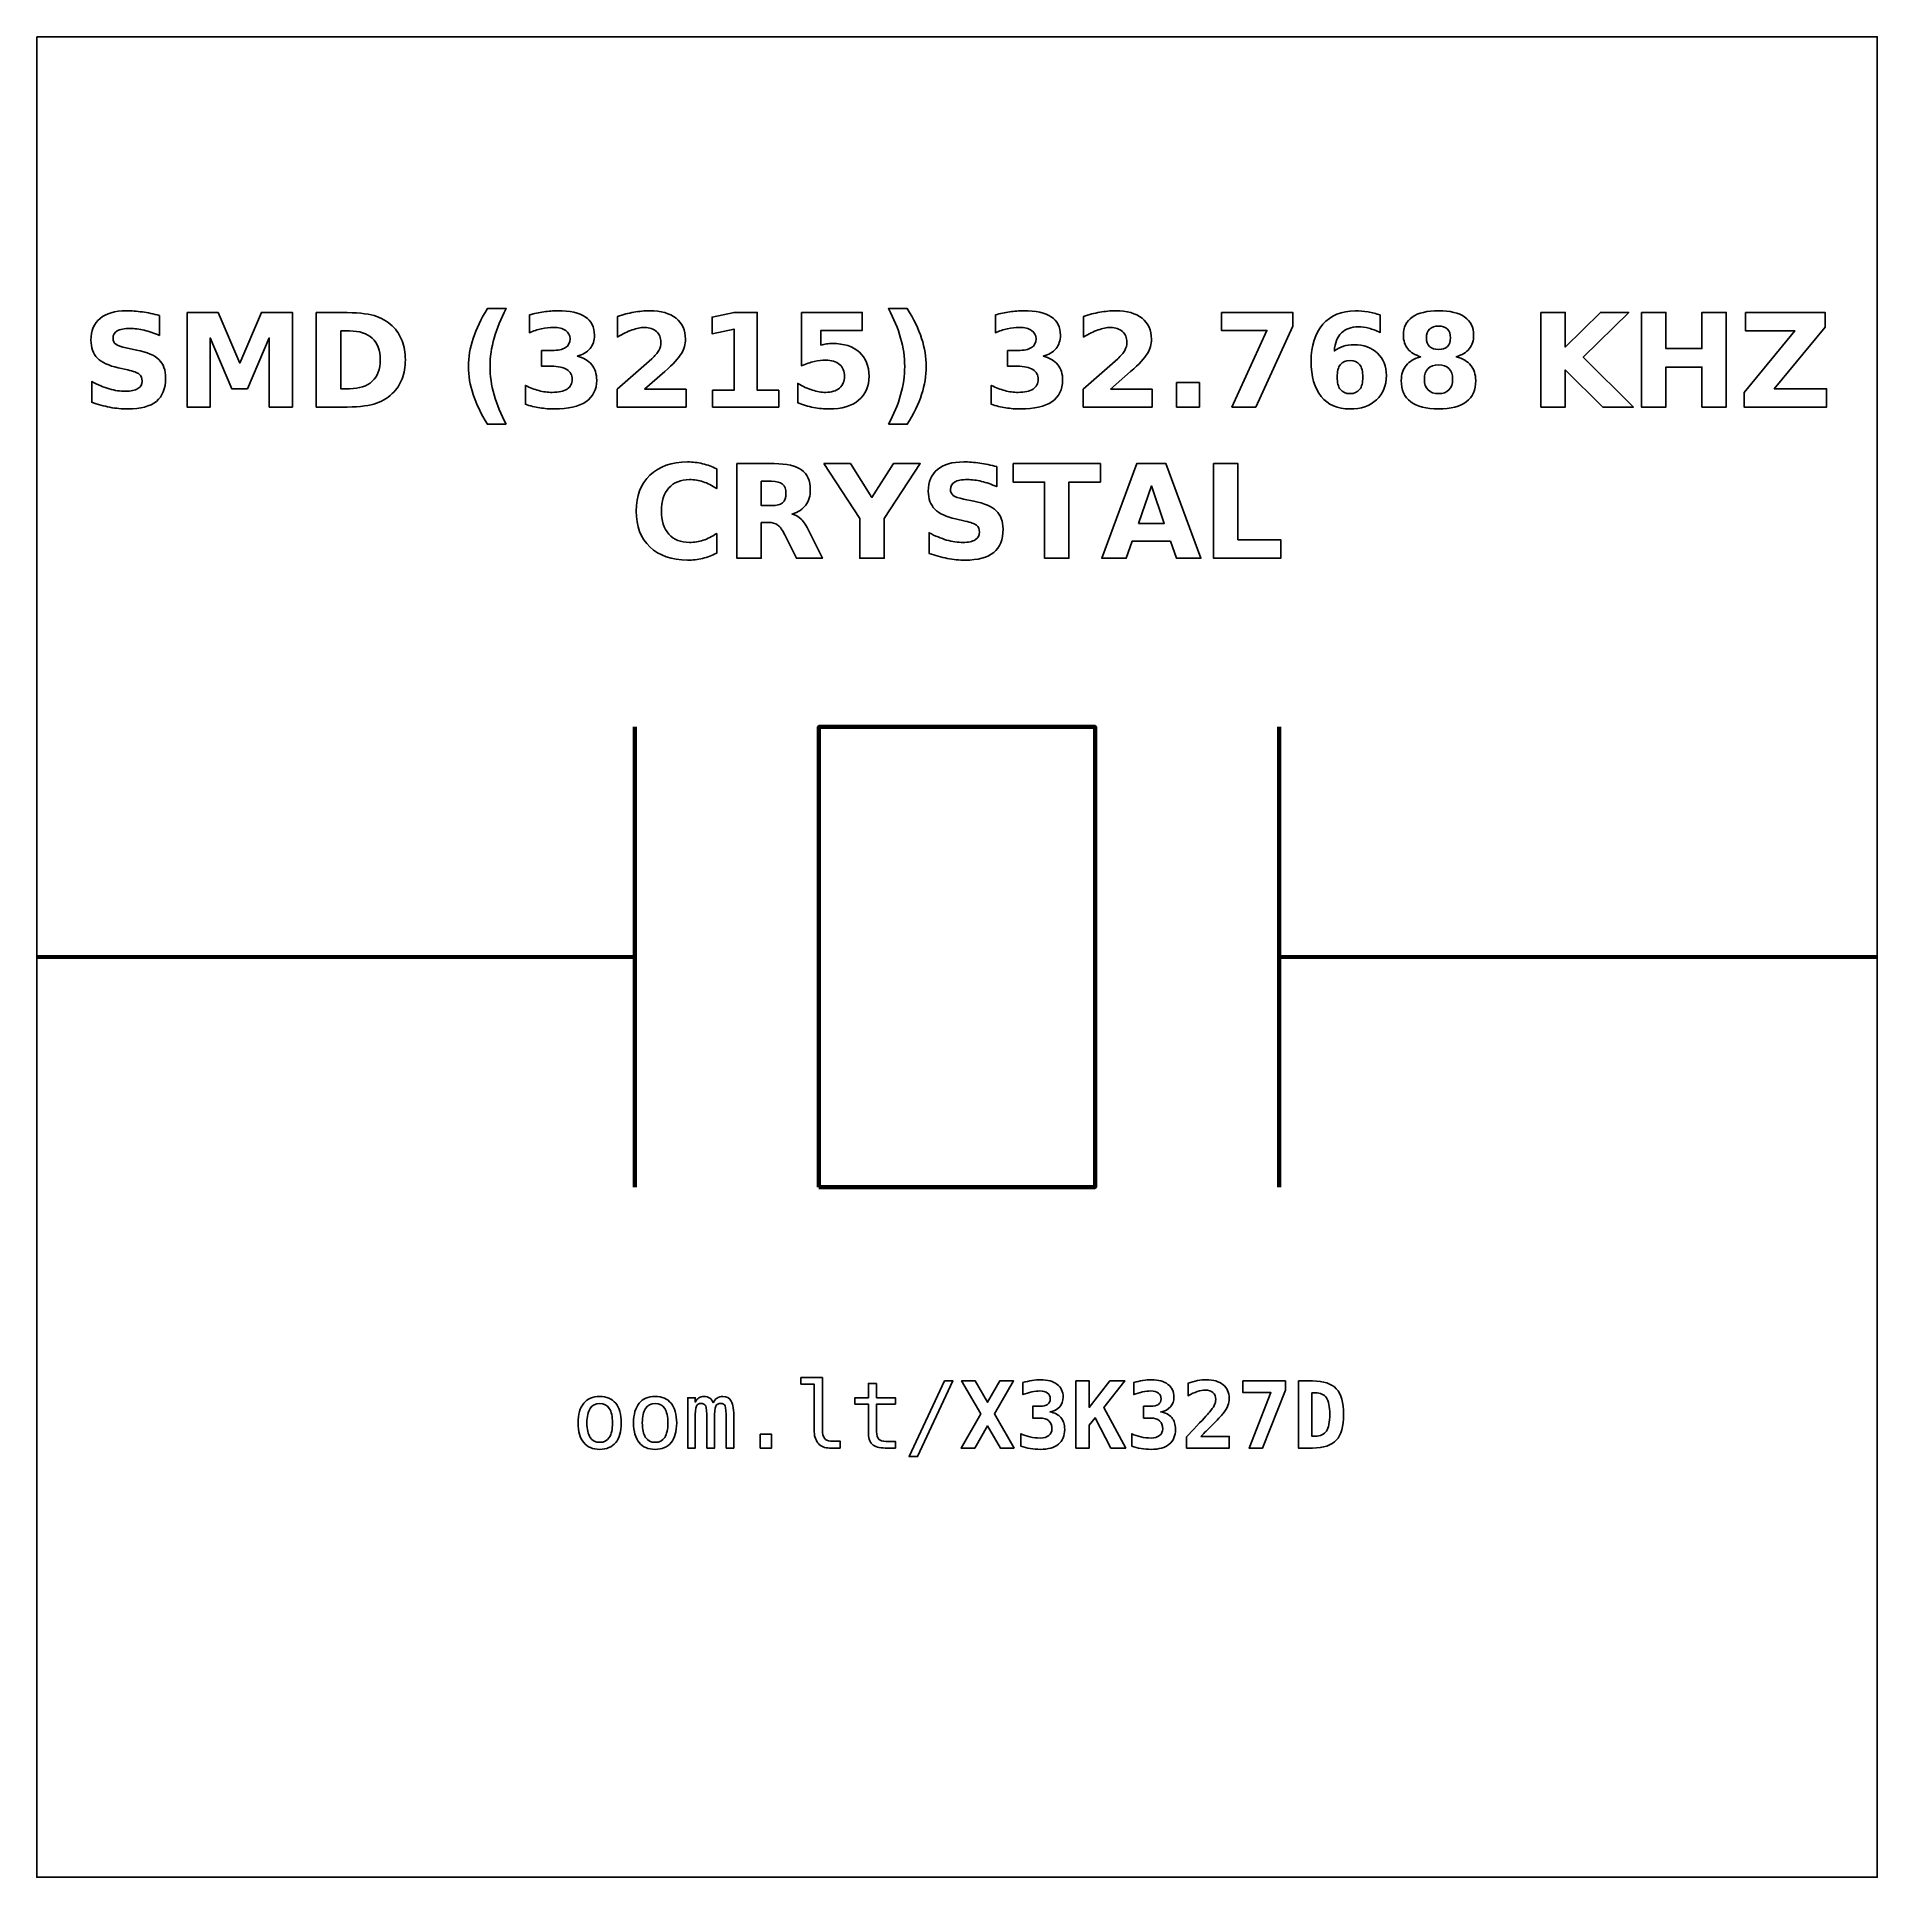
# Model space of a CAD drawing. Header units: centimetres. Extents: x -11.5 to -9.5, y -15.85 to -13.85.
import ezdxf

# ---------------------------------------------------------------- set-up
doc = ezdxf.new("R2010")
doc.units = ezdxf.units.CM
doc.header["$MEASUREMENT"] = 0
doc.layers.add('Layer 1', color=7, linetype='Continuous')

msp = doc.modelspace()

# ---------------------------------------------------------------- linework, layer by layer
at = {"layer": 'Layer 1', "color": 250, "lineweight": 100}
msp.add_lwpolyline([(-10.65001, -15.10001), (-10.35001, -15.10001), (-10.35001, -14.60001), (-10.65001, -14.60001), (-10.65001, -15.10001)], close=True, dxfattribs=at)
at = {"layer": 'Layer 1', "color": 7}
msp.add_open_spline([(-11.5, -13.85), (-11.5, -13.85), (-9.5, -13.85), (-9.5, -13.85), (-9.5, -13.85), (-9.5, -13.85), (-9.5, -15.85), (-9.5, -15.85), (-9.5, -15.85), (-9.5, -15.85), (-11.5, -15.85), (-11.5, -15.85), (-11.5, -15.85), (-11.5, -15.85), (-11.5, -13.85), (-11.5, -13.85)], degree=3, knots=[0, 0, 0, 0, 0.25, 0.25, 0.25, 0.25, 0.5, 0.5, 0.5, 0.5, 0.75, 0.75, 0.75, 0.75, 1, 1, 1, 1], dxfattribs=at)
at = {"layer": 'Layer 1', "color": 250}
for points, knots in [([(-11.36676, -14.15284), (-11.36676, -14.15284), (-11.36676, -14.17459), (-11.36676, -14.17459), (-11.36676, -14.17459), (-11.37241, -14.17207), (-11.37793, -14.17017), (-11.38329, -14.16888), (-11.38329, -14.16888), (-11.38868, -14.16758), (-11.39376, -14.16695), (-11.39853, -14.16695), (-11.39853, -14.16695), (-11.40486, -14.16695), (-11.40956, -14.16782), (-11.4126, -14.16956), (-11.4126, -14.16956), (-11.41563, -14.17132), (-11.41714, -14.17403), (-11.41714, -14.1777), (-11.41714, -14.1777), (-11.41714, -14.18045), (-11.41613, -14.18261), (-11.41408, -14.18414), (-11.41408, -14.18414), (-11.41203, -14.18567), (-11.40832, -14.18701), (-11.40293, -14.18811), (-11.40293, -14.18811), (-11.40293, -14.18811), (-11.39164, -14.19037), (-11.39164, -14.19037), (-11.39164, -14.19037), (-11.38019, -14.19268), (-11.37208, -14.19616), (-11.36726, -14.20086), (-11.36726, -14.20086), (-11.36243, -14.20554), (-11.36001, -14.2122), (-11.36001, -14.22083), (-11.36001, -14.22083), (-11.36001, -14.23219), (-11.36337, -14.24063), (-11.3701, -14.24616), (-11.3701, -14.24616), (-11.37683, -14.25168), (-11.3871, -14.25446), (-11.40093, -14.25446), (-11.40093, -14.25446), (-11.40747, -14.25446), (-11.41401, -14.25385), (-11.42057, -14.2526), (-11.42057, -14.2526), (-11.42713, -14.25135), (-11.43372, -14.24952), (-11.44028, -14.2471), (-11.44028, -14.2471), (-11.44028, -14.2471), (-11.44028, -14.22471), (-11.44028, -14.22471), (-11.44028, -14.22471), (-11.43372, -14.22819), (-11.42737, -14.23082), (-11.42123, -14.23259), (-11.42123, -14.23259), (-11.41509, -14.23435), (-11.40919, -14.23524), (-11.4035, -14.23524), (-11.4035, -14.23524), (-11.39771, -14.23524), (-11.39327, -14.23428), (-11.39019, -14.23235), (-11.39019, -14.23235), (-11.3871, -14.23042), (-11.38558, -14.22767), (-11.38558, -14.22407), (-11.38558, -14.22407), (-11.38558, -14.22087), (-11.38661, -14.21838), (-11.3887, -14.21664), (-11.3887, -14.21664), (-11.3908, -14.2149), (-11.39496, -14.21333), (-11.40122, -14.21196), (-11.40122, -14.21196), (-11.40122, -14.21196), (-11.41149, -14.20968), (-11.41149, -14.20968), (-11.41149, -14.20968), (-11.42177, -14.20747), (-11.4293, -14.20397), (-11.43405, -14.19914), (-11.43405, -14.19914), (-11.4388, -14.19432), (-11.44117, -14.18781), (-11.44117, -14.17965), (-11.44117, -14.17965), (-11.44117, -14.16939), (-11.43786, -14.16151), (-11.43125, -14.15601), (-11.43125, -14.15601), (-11.42464, -14.15048), (-11.41514, -14.14773), (-11.40272, -14.14773), (-11.40272, -14.14773), (-11.39708, -14.14773), (-11.39127, -14.14816), (-11.38529, -14.149), (-11.38529, -14.149), (-11.37932, -14.14985), (-11.37314, -14.15112), (-11.36676, -14.15284)], [0, 0, 0, 0, 0.0357143, 0.0357143, 0.0357143, 0.0357143, 0.0714286, 0.0714286, 0.0714286, 0.0714286, 0.1071429, 0.1071429, 0.1071429, 0.1071429, 0.1428571, 0.1428571, 0.1428571, 0.1428571, 0.1785714, 0.1785714, 0.1785714, 0.1785714, 0.2142857, 0.2142857, 0.2142857, 0.2142857, 0.25, 0.25, 0.25, 0.25, 0.2857143, 0.2857143, 0.2857143, 0.2857143, 0.3214286, 0.3214286, 0.3214286, 0.3214286, 0.3571429, 0.3571429, 0.3571429, 0.3571429, 0.3928571, 0.3928571, 0.3928571, 0.3928571, 0.4285714, 0.4285714, 0.4285714, 0.4285714, 0.4642857, 0.4642857, 0.4642857, 0.4642857, 0.5, 0.5, 0.5, 0.5, 0.5357143, 0.5357143, 0.5357143, 0.5357143, 0.5714286, 0.5714286, 0.5714286, 0.5714286, 0.6071429, 0.6071429, 0.6071429, 0.6071429, 0.6428571, 0.6428571, 0.6428571, 0.6428571, 0.6785714, 0.6785714, 0.6785714, 0.6785714, 0.7142857, 0.7142857, 0.7142857, 0.7142857, 0.75, 0.75, 0.75, 0.75, 0.7857143, 0.7857143, 0.7857143, 0.7857143, 0.8214286, 0.8214286, 0.8214286, 0.8214286, 0.8571429, 0.8571429, 0.8571429, 0.8571429, 0.8928571, 0.8928571, 0.8928571, 0.8928571, 0.9285714, 0.9285714, 0.9285714, 0.9285714, 0.9642857, 0.9642857, 0.9642857, 0.9642857, 1, 1, 1, 1]), ([(-11.33673, -14.14959), (-11.33673, -14.14959), (-11.30298, -14.14959), (-11.30298, -14.14959), (-11.30298, -14.14959), (-11.30298, -14.14959), (-11.27953, -14.20465), (-11.27953, -14.20465), (-11.27953, -14.20465), (-11.27953, -14.20465), (-11.25597, -14.14959), (-11.25597, -14.14959), (-11.25597, -14.14959), (-11.25597, -14.14959), (-11.22229, -14.14959), (-11.22229, -14.14959), (-11.22229, -14.14959), (-11.22229, -14.14959), (-11.22229, -14.25246), (-11.22229, -14.25246), (-11.22229, -14.25246), (-11.22229, -14.25246), (-11.24736, -14.25246), (-11.24736, -14.25246), (-11.24736, -14.25246), (-11.24736, -14.25246), (-11.24736, -14.17722), (-11.24736, -14.17722), (-11.24736, -14.17722), (-11.24736, -14.17722), (-11.27107, -14.23268), (-11.27107, -14.23268), (-11.27107, -14.23268), (-11.27107, -14.23268), (-11.28788, -14.23268), (-11.28788, -14.23268), (-11.28788, -14.23268), (-11.28788, -14.23268), (-11.31159, -14.17722), (-11.31159, -14.17722), (-11.31159, -14.17722), (-11.31159, -14.17722), (-11.31159, -14.25246), (-11.31159, -14.25246), (-11.31159, -14.25246), (-11.31159, -14.25246), (-11.33673, -14.25246), (-11.33673, -14.25246), (-11.33673, -14.25246), (-11.33673, -14.25246), (-11.33673, -14.14959), (-11.33673, -14.14959)], [0, 0, 0, 0, 0.0769231, 0.0769231, 0.0769231, 0.0769231, 0.1538462, 0.1538462, 0.1538462, 0.1538462, 0.2307692, 0.2307692, 0.2307692, 0.2307692, 0.3076923, 0.3076923, 0.3076923, 0.3076923, 0.3846154, 0.3846154, 0.3846154, 0.3846154, 0.4615385, 0.4615385, 0.4615385, 0.4615385, 0.5384615, 0.5384615, 0.5384615, 0.5384615, 0.6153846, 0.6153846, 0.6153846, 0.6153846, 0.6923077, 0.6923077, 0.6923077, 0.6923077, 0.7692308, 0.7692308, 0.7692308, 0.7692308, 0.8461538, 0.8461538, 0.8461538, 0.8461538, 0.9230769, 0.9230769, 0.9230769, 0.9230769, 1, 1, 1, 1]), ([(-11.1963, -14.14959), (-11.1963, -14.14959), (-11.16831, -14.14959), (-11.16831, -14.14959), (-11.16831, -14.14959), (-11.1527, -14.14959), (-11.14108, -14.1507), (-11.13344, -14.15293), (-11.13344, -14.15293), (-11.12579, -14.15516), (-11.11923, -14.15893), (-11.11375, -14.16427), (-11.11375, -14.16427), (-11.10893, -14.1689), (-11.10536, -14.17426), (-11.103, -14.18033), (-11.103, -14.18033), (-11.10068, -14.18637), (-11.0995, -14.19324), (-11.0995, -14.20093), (-11.0995, -14.20093), (-11.0995, -14.20869), (-11.10068, -14.21561), (-11.103, -14.2217), (-11.103, -14.2217), (-11.10536, -14.22779), (-11.10893, -14.23315), (-11.11375, -14.23778), (-11.11375, -14.23778), (-11.11928, -14.24312), (-11.12589, -14.24689), (-11.1336, -14.24912), (-11.1336, -14.24912), (-11.14132, -14.25135), (-11.15289, -14.25246), (-11.16831, -14.25246), (-11.16831, -14.25246), (-11.16831, -14.25246), (-11.1963, -14.25246), (-11.1963, -14.25246), (-11.1963, -14.25246), (-11.1963, -14.25246), (-11.1963, -14.14959), (-11.1963, -14.14959)], [0, 0, 0, 0, 0.0909091, 0.0909091, 0.0909091, 0.0909091, 0.1818182, 0.1818182, 0.1818182, 0.1818182, 0.2727273, 0.2727273, 0.2727273, 0.2727273, 0.3636364, 0.3636364, 0.3636364, 0.3636364, 0.4545455, 0.4545455, 0.4545455, 0.4545455, 0.5454545, 0.5454545, 0.5454545, 0.5454545, 0.6363636, 0.6363636, 0.6363636, 0.6363636, 0.7272727, 0.7272727, 0.7272727, 0.7272727, 0.8181818, 0.8181818, 0.8181818, 0.8181818, 0.9090909, 0.9090909, 0.9090909, 0.9090909, 1, 1, 1, 1]), ([(-10.98981, -14.27106), (-10.98981, -14.27106), (-11.01027, -14.27106), (-11.01027, -14.27106), (-11.01027, -14.27106), (-11.0173, -14.25973), (-11.0225, -14.24893), (-11.02584, -14.2387), (-11.02584, -14.2387), (-11.0292, -14.22849), (-11.03087, -14.21836), (-11.03087, -14.20829), (-11.03087, -14.20829), (-11.03087, -14.19823), (-11.02918, -14.18804), (-11.02582, -14.17774), (-11.02582, -14.17774), (-11.02243, -14.16742), (-11.01726, -14.15665), (-11.01027, -14.14538), (-11.01027, -14.14538), (-11.01027, -14.14538), (-10.98981, -14.14538), (-10.98981, -14.14538), (-10.98981, -14.14538), (-10.99569, -14.15627), (-11.00009, -14.16692), (-11.00303, -14.17732), (-11.00303, -14.17732), (-11.00597, -14.18771), (-11.00745, -14.19799), (-11.00745, -14.20815), (-11.00745, -14.20815), (-11.00745, -14.21831), (-11.00599, -14.22859), (-11.00308, -14.23903), (-11.00308, -14.23903), (-11.00016, -14.24945), (-10.99574, -14.26013), (-10.98981, -14.27106)], [0, 0, 0, 0, 0.1, 0.1, 0.1, 0.1, 0.2, 0.2, 0.2, 0.2, 0.3, 0.3, 0.3, 0.3, 0.4, 0.4, 0.4, 0.4, 0.5, 0.5, 0.5, 0.5, 0.6, 0.6, 0.6, 0.6, 0.7, 0.7, 0.7, 0.7, 0.8, 0.8, 0.8, 0.8, 0.9, 0.9, 0.9, 0.9, 1, 1, 1, 1]), ([(-10.91279, -14.19698), (-10.90587, -14.19877), (-10.90058, -14.2019), (-10.89698, -14.20632), (-10.89698, -14.20632), (-10.89338, -14.21076), (-10.89157, -14.21638), (-10.89157, -14.22323), (-10.89157, -14.22323), (-10.89157, -14.23343), (-10.89548, -14.24119), (-10.90328, -14.24651), (-10.90328, -14.24651), (-10.91109, -14.2518), (-10.92248, -14.25446), (-10.93746, -14.25446), (-10.93746, -14.25446), (-10.94275, -14.25446), (-10.94804, -14.25404), (-10.95336, -14.25319), (-10.95336, -14.25319), (-10.95865, -14.25234), (-10.96389, -14.25105), (-10.96909, -14.24936), (-10.96909, -14.24936), (-10.96909, -14.24936), (-10.96909, -14.22889), (-10.96909, -14.22889), (-10.96909, -14.22889), (-10.96413, -14.23136), (-10.95921, -14.23325), (-10.95432, -14.23452), (-10.95432, -14.23452), (-10.94943, -14.23576), (-10.94461, -14.2364), (-10.93988, -14.2364), (-10.93988, -14.2364), (-10.93285, -14.2364), (-10.92746, -14.23517), (-10.92372, -14.23275), (-10.92372, -14.23275), (-10.91998, -14.23031), (-10.9181, -14.22683), (-10.9181, -14.22226), (-10.9181, -14.22226), (-10.9181, -14.21758), (-10.92003, -14.21403), (-10.92386, -14.21163), (-10.92386, -14.21163), (-10.9277, -14.20921), (-10.93336, -14.20801), (-10.94084, -14.20801), (-10.94084, -14.20801), (-10.94084, -14.20801), (-10.95145, -14.20801), (-10.95145, -14.20801), (-10.95145, -14.20801), (-10.95145, -14.20801), (-10.95145, -14.19091), (-10.95145, -14.19091), (-10.95145, -14.19091), (-10.95145, -14.19091), (-10.9403, -14.19091), (-10.9403, -14.19091), (-10.9403, -14.19091), (-10.93362, -14.19091), (-10.92868, -14.18988), (-10.92542, -14.18778), (-10.92542, -14.18778), (-10.92215, -14.18569), (-10.92052, -14.18252), (-10.92052, -14.17826), (-10.92052, -14.17826), (-10.92052, -14.17431), (-10.9221, -14.17125), (-10.92527, -14.16911), (-10.92527, -14.16911), (-10.92845, -14.16695), (-10.93292, -14.16587), (-10.9387, -14.16587), (-10.9387, -14.16587), (-10.94298, -14.16587), (-10.94729, -14.16634), (-10.95166, -14.1673), (-10.95166, -14.1673), (-10.95601, -14.16826), (-10.96034, -14.1697), (-10.96467, -14.17158), (-10.96467, -14.17158), (-10.96467, -14.17158), (-10.96467, -14.15215), (-10.96467, -14.15215), (-10.96467, -14.15215), (-10.95942, -14.15067), (-10.95425, -14.14957), (-10.9491, -14.14884), (-10.9491, -14.14884), (-10.94395, -14.14811), (-10.93892, -14.14773), (-10.93395, -14.14773), (-10.93395, -14.14773), (-10.92059, -14.14773), (-10.91058, -14.14992), (-10.90394, -14.15432), (-10.90394, -14.15432), (-10.89731, -14.15869), (-10.894, -14.1653), (-10.894, -14.17412), (-10.894, -14.17412), (-10.894, -14.18012), (-10.89557, -14.18506), (-10.89875, -14.18889), (-10.89875, -14.18889), (-10.90192, -14.19272), (-10.9066, -14.19543), (-10.91279, -14.19698)], [0, 0, 0, 0, 0.0344828, 0.0344828, 0.0344828, 0.0344828, 0.0689655, 0.0689655, 0.0689655, 0.0689655, 0.1034483, 0.1034483, 0.1034483, 0.1034483, 0.137931, 0.137931, 0.137931, 0.137931, 0.1724138, 0.1724138, 0.1724138, 0.1724138, 0.2068966, 0.2068966, 0.2068966, 0.2068966, 0.2413793, 0.2413793, 0.2413793, 0.2413793, 0.2758621, 0.2758621, 0.2758621, 0.2758621, 0.3103448, 0.3103448, 0.3103448, 0.3103448, 0.3448276, 0.3448276, 0.3448276, 0.3448276, 0.3793103, 0.3793103, 0.3793103, 0.3793103, 0.4137931, 0.4137931, 0.4137931, 0.4137931, 0.4482759, 0.4482759, 0.4482759, 0.4482759, 0.4827586, 0.4827586, 0.4827586, 0.4827586, 0.5172414, 0.5172414, 0.5172414, 0.5172414, 0.5517241, 0.5517241, 0.5517241, 0.5517241, 0.5862069, 0.5862069, 0.5862069, 0.5862069, 0.6206897, 0.6206897, 0.6206897, 0.6206897, 0.6551724, 0.6551724, 0.6551724, 0.6551724, 0.6896552, 0.6896552, 0.6896552, 0.6896552, 0.7241379, 0.7241379, 0.7241379, 0.7241379, 0.7586207, 0.7586207, 0.7586207, 0.7586207, 0.7931034, 0.7931034, 0.7931034, 0.7931034, 0.8275862, 0.8275862, 0.8275862, 0.8275862, 0.862069, 0.862069, 0.862069, 0.862069, 0.8965517, 0.8965517, 0.8965517, 0.8965517, 0.9310345, 0.9310345, 0.9310345, 0.9310345, 0.9655172, 0.9655172, 0.9655172, 0.9655172, 1, 1, 1, 1]), ([(-10.83967, -14.23296), (-10.83967, -14.23296), (-10.79439, -14.23296), (-10.79439, -14.23296), (-10.79439, -14.23296), (-10.79439, -14.23296), (-10.79439, -14.25246), (-10.79439, -14.25246), (-10.79439, -14.25246), (-10.79439, -14.25246), (-10.86916, -14.25246), (-10.86916, -14.25246), (-10.86916, -14.25246), (-10.86916, -14.25246), (-10.86916, -14.23296), (-10.86916, -14.23296), (-10.86916, -14.23296), (-10.86916, -14.23296), (-10.8316, -14.19983), (-10.8316, -14.19983), (-10.8316, -14.19983), (-10.82824, -14.19679), (-10.82577, -14.19383), (-10.82417, -14.19094), (-10.82417, -14.19094), (-10.82255, -14.18804), (-10.82175, -14.18503), (-10.82175, -14.1819), (-10.82175, -14.1819), (-10.82175, -14.17708), (-10.82337, -14.1732), (-10.82661, -14.17026), (-10.82661, -14.17026), (-10.82984, -14.16732), (-10.83414, -14.16587), (-10.83953, -14.16587), (-10.83953, -14.16587), (-10.84366, -14.16587), (-10.84818, -14.16676), (-10.8531, -14.16852), (-10.8531, -14.16852), (-10.85801, -14.17029), (-10.86328, -14.17292), (-10.86888, -14.1764), (-10.86888, -14.1764), (-10.86888, -14.1764), (-10.86888, -14.1538), (-10.86888, -14.1538), (-10.86888, -14.1538), (-10.8629, -14.15183), (-10.857, -14.15032), (-10.85117, -14.14929), (-10.85117, -14.14929), (-10.84533, -14.14825), (-10.83962, -14.14773), (-10.834, -14.14773), (-10.834, -14.14773), (-10.8217, -14.14773), (-10.81213, -14.15044), (-10.80531, -14.15587), (-10.80531, -14.15587), (-10.79849, -14.16128), (-10.79508, -14.16883), (-10.79508, -14.17854), (-10.79508, -14.17854), (-10.79508, -14.18414), (-10.79653, -14.18936), (-10.79943, -14.19421), (-10.79943, -14.19421), (-10.80232, -14.19905), (-10.80841, -14.20554), (-10.81768, -14.21368), (-10.81768, -14.21368), (-10.81768, -14.21368), (-10.83967, -14.23296), (-10.83967, -14.23296)], [0, 0, 0, 0, 0.0526316, 0.0526316, 0.0526316, 0.0526316, 0.1052632, 0.1052632, 0.1052632, 0.1052632, 0.1578947, 0.1578947, 0.1578947, 0.1578947, 0.2105263, 0.2105263, 0.2105263, 0.2105263, 0.2631579, 0.2631579, 0.2631579, 0.2631579, 0.3157895, 0.3157895, 0.3157895, 0.3157895, 0.3684211, 0.3684211, 0.3684211, 0.3684211, 0.4210526, 0.4210526, 0.4210526, 0.4210526, 0.4736842, 0.4736842, 0.4736842, 0.4736842, 0.5263158, 0.5263158, 0.5263158, 0.5263158, 0.5789474, 0.5789474, 0.5789474, 0.5789474, 0.6315789, 0.6315789, 0.6315789, 0.6315789, 0.6842105, 0.6842105, 0.6842105, 0.6842105, 0.7368421, 0.7368421, 0.7368421, 0.7368421, 0.7894737, 0.7894737, 0.7894737, 0.7894737, 0.8421053, 0.8421053, 0.8421053, 0.8421053, 0.8947368, 0.8947368, 0.8947368, 0.8947368, 0.9473684, 0.9473684, 0.9473684, 0.9473684, 1, 1, 1, 1]), ([(-10.76561, -14.23414), (-10.76561, -14.23414), (-10.74218, -14.23414), (-10.74218, -14.23414), (-10.74218, -14.23414), (-10.74218, -14.23414), (-10.74218, -14.16765), (-10.74218, -14.16765), (-10.74218, -14.16765), (-10.74218, -14.16765), (-10.76622, -14.17262), (-10.76622, -14.17262), (-10.76622, -14.17262), (-10.76622, -14.17262), (-10.76622, -14.15455), (-10.76622, -14.15455), (-10.76622, -14.15455), (-10.76622, -14.15455), (-10.74232, -14.14959), (-10.74232, -14.14959), (-10.74232, -14.14959), (-10.74232, -14.14959), (-10.71711, -14.14959), (-10.71711, -14.14959), (-10.71711, -14.14959), (-10.71711, -14.14959), (-10.71711, -14.23414), (-10.71711, -14.23414), (-10.71711, -14.23414), (-10.71711, -14.23414), (-10.69369, -14.23414), (-10.69369, -14.23414), (-10.69369, -14.23414), (-10.69369, -14.23414), (-10.69369, -14.25246), (-10.69369, -14.25246), (-10.69369, -14.25246), (-10.69369, -14.25246), (-10.76561, -14.25246), (-10.76561, -14.25246), (-10.76561, -14.25246), (-10.76561, -14.25246), (-10.76561, -14.23414), (-10.76561, -14.23414)], [0, 0, 0, 0, 0.0909091, 0.0909091, 0.0909091, 0.0909091, 0.1818182, 0.1818182, 0.1818182, 0.1818182, 0.2727273, 0.2727273, 0.2727273, 0.2727273, 0.3636364, 0.3636364, 0.3636364, 0.3636364, 0.4545455, 0.4545455, 0.4545455, 0.4545455, 0.5454545, 0.5454545, 0.5454545, 0.5454545, 0.6363636, 0.6363636, 0.6363636, 0.6363636, 0.7272727, 0.7272727, 0.7272727, 0.7272727, 0.8181818, 0.8181818, 0.8181818, 0.8181818, 0.9090909, 0.9090909, 0.9090909, 0.9090909, 1, 1, 1, 1]), ([(-10.66899, -14.14959), (-10.66899, -14.14959), (-10.60305, -14.14959), (-10.60305, -14.14959), (-10.60305, -14.14959), (-10.60305, -14.14959), (-10.60305, -14.16909), (-10.60305, -14.16909), (-10.60305, -14.16909), (-10.60305, -14.16909), (-10.64785, -14.16909), (-10.64785, -14.16909), (-10.64785, -14.16909), (-10.64785, -14.16909), (-10.64785, -14.18501), (-10.64785, -14.18501), (-10.64785, -14.18501), (-10.64583, -14.18447), (-10.6438, -14.18405), (-10.64176, -14.18374), (-10.64176, -14.18374), (-10.63971, -14.18343), (-10.63757, -14.18329), (-10.63538, -14.18329), (-10.63538, -14.18329), (-10.62283, -14.18329), (-10.61307, -14.18642), (-10.60608, -14.1927), (-10.60608, -14.1927), (-10.5991, -14.19896), (-10.59562, -14.2077), (-10.59562, -14.2189), (-10.59562, -14.2189), (-10.59562, -14.23002), (-10.59943, -14.23873), (-10.60702, -14.24503), (-10.60702, -14.24503), (-10.61462, -14.25131), (-10.62518, -14.25446), (-10.63868, -14.25446), (-10.63868, -14.25446), (-10.64451, -14.25446), (-10.6503, -14.25389), (-10.65601, -14.25277), (-10.65601, -14.25277), (-10.66173, -14.25164), (-10.66742, -14.24994), (-10.67306, -14.24764), (-10.67306, -14.24764), (-10.67306, -14.24764), (-10.67306, -14.22675), (-10.67306, -14.22675), (-10.67306, -14.22675), (-10.66746, -14.22998), (-10.66215, -14.23238), (-10.65712, -14.23397), (-10.65712, -14.23397), (-10.65208, -14.2356), (-10.64733, -14.2364), (-10.64289, -14.2364), (-10.64289, -14.2364), (-10.63644, -14.2364), (-10.63139, -14.23482), (-10.62769, -14.23167), (-10.62769, -14.23167), (-10.624, -14.22854), (-10.62214, -14.22429), (-10.62214, -14.2189), (-10.62214, -14.2189), (-10.62214, -14.21349), (-10.624, -14.20923), (-10.62769, -14.20611), (-10.62769, -14.20611), (-10.63139, -14.20298), (-10.63644, -14.20143), (-10.64289, -14.20143), (-10.64289, -14.20143), (-10.6467, -14.20143), (-10.65077, -14.20192), (-10.65507, -14.20291), (-10.65507, -14.20291), (-10.6594, -14.20389), (-10.66403, -14.20542), (-10.66899, -14.20749), (-10.66899, -14.20749), (-10.66899, -14.20749), (-10.66899, -14.14959), (-10.66899, -14.14959)], [0, 0, 0, 0, 0.0454545, 0.0454545, 0.0454545, 0.0454545, 0.0909091, 0.0909091, 0.0909091, 0.0909091, 0.1363636, 0.1363636, 0.1363636, 0.1363636, 0.1818182, 0.1818182, 0.1818182, 0.1818182, 0.2272727, 0.2272727, 0.2272727, 0.2272727, 0.2727273, 0.2727273, 0.2727273, 0.2727273, 0.3181818, 0.3181818, 0.3181818, 0.3181818, 0.3636364, 0.3636364, 0.3636364, 0.3636364, 0.4090909, 0.4090909, 0.4090909, 0.4090909, 0.4545455, 0.4545455, 0.4545455, 0.4545455, 0.5, 0.5, 0.5, 0.5, 0.5454545, 0.5454545, 0.5454545, 0.5454545, 0.5909091, 0.5909091, 0.5909091, 0.5909091, 0.6363636, 0.6363636, 0.6363636, 0.6363636, 0.6818182, 0.6818182, 0.6818182, 0.6818182, 0.7272727, 0.7272727, 0.7272727, 0.7272727, 0.7727273, 0.7727273, 0.7727273, 0.7727273, 0.8181818, 0.8181818, 0.8181818, 0.8181818, 0.8636364, 0.8636364, 0.8636364, 0.8636364, 0.9090909, 0.9090909, 0.9090909, 0.9090909, 0.9545455, 0.9545455, 0.9545455, 0.9545455, 1, 1, 1, 1]), ([(-10.57447, -14.27106), (-10.56859, -14.26013), (-10.56417, -14.24945), (-10.56123, -14.23903), (-10.56123, -14.23903), (-10.55829, -14.22859), (-10.55683, -14.21831), (-10.55683, -14.20815), (-10.55683, -14.20815), (-10.55683, -14.19799), (-10.55829, -14.18771), (-10.56123, -14.17732), (-10.56123, -14.17732), (-10.56417, -14.16692), (-10.56859, -14.15627), (-10.57447, -14.14538), (-10.57447, -14.14538), (-10.57447, -14.14538), (-10.55401, -14.14538), (-10.55401, -14.14538), (-10.55401, -14.14538), (-10.54703, -14.15665), (-10.54185, -14.16742), (-10.53846, -14.17774), (-10.53846, -14.17774), (-10.5351, -14.18804), (-10.53341, -14.19823), (-10.53341, -14.20829), (-10.53341, -14.20829), (-10.53341, -14.21836), (-10.53508, -14.22849), (-10.53844, -14.2387), (-10.53844, -14.2387), (-10.54178, -14.24893), (-10.54698, -14.25973), (-10.55401, -14.27106), (-10.55401, -14.27106), (-10.55401, -14.27106), (-10.57447, -14.27106), (-10.57447, -14.27106)], [0, 0, 0, 0, 0.1, 0.1, 0.1, 0.1, 0.2, 0.2, 0.2, 0.2, 0.3, 0.3, 0.3, 0.3, 0.4, 0.4, 0.4, 0.4, 0.5, 0.5, 0.5, 0.5, 0.6, 0.6, 0.6, 0.6, 0.7, 0.7, 0.7, 0.7, 0.8, 0.8, 0.8, 0.8, 0.9, 0.9, 0.9, 0.9, 1, 1, 1, 1]), ([(-10.40641, -14.19698), (-10.39949, -14.19877), (-10.3942, -14.2019), (-10.3906, -14.20632), (-10.3906, -14.20632), (-10.387, -14.21076), (-10.38519, -14.21638), (-10.38519, -14.22323), (-10.38519, -14.22323), (-10.38519, -14.23343), (-10.3891, -14.24119), (-10.3969, -14.24651), (-10.3969, -14.24651), (-10.40471, -14.2518), (-10.4161, -14.25446), (-10.43108, -14.25446), (-10.43108, -14.25446), (-10.43637, -14.25446), (-10.44166, -14.25404), (-10.44698, -14.25319), (-10.44698, -14.25319), (-10.45227, -14.25234), (-10.45751, -14.25105), (-10.46271, -14.24936), (-10.46271, -14.24936), (-10.46271, -14.24936), (-10.46271, -14.22889), (-10.46271, -14.22889), (-10.46271, -14.22889), (-10.45775, -14.23136), (-10.45283, -14.23325), (-10.44794, -14.23452), (-10.44794, -14.23452), (-10.44305, -14.23576), (-10.43823, -14.2364), (-10.4335, -14.2364), (-10.4335, -14.2364), (-10.42647, -14.2364), (-10.42108, -14.23517), (-10.41734, -14.23275), (-10.41734, -14.23275), (-10.4136, -14.23031), (-10.41172, -14.22683), (-10.41172, -14.22226), (-10.41172, -14.22226), (-10.41172, -14.21758), (-10.41365, -14.21403), (-10.41748, -14.21163), (-10.41748, -14.21163), (-10.42132, -14.20921), (-10.42698, -14.20801), (-10.43446, -14.20801), (-10.43446, -14.20801), (-10.43446, -14.20801), (-10.44507, -14.20801), (-10.44507, -14.20801), (-10.44507, -14.20801), (-10.44507, -14.20801), (-10.44507, -14.19091), (-10.44507, -14.19091), (-10.44507, -14.19091), (-10.44507, -14.19091), (-10.43392, -14.19091), (-10.43392, -14.19091), (-10.43392, -14.19091), (-10.42724, -14.19091), (-10.4223, -14.18988), (-10.41904, -14.18778), (-10.41904, -14.18778), (-10.41577, -14.18569), (-10.41414, -14.18252), (-10.41414, -14.17826), (-10.41414, -14.17826), (-10.41414, -14.17431), (-10.41572, -14.17125), (-10.41889, -14.16911), (-10.41889, -14.16911), (-10.42207, -14.16695), (-10.42654, -14.16587), (-10.43232, -14.16587), (-10.43232, -14.16587), (-10.4366, -14.16587), (-10.44091, -14.16634), (-10.44528, -14.1673), (-10.44528, -14.1673), (-10.44963, -14.16826), (-10.45396, -14.1697), (-10.45829, -14.17158), (-10.45829, -14.17158), (-10.45829, -14.17158), (-10.45829, -14.15215), (-10.45829, -14.15215), (-10.45829, -14.15215), (-10.45304, -14.15067), (-10.44787, -14.14957), (-10.44272, -14.14884), (-10.44272, -14.14884), (-10.43757, -14.14811), (-10.43254, -14.14773), (-10.42757, -14.14773), (-10.42757, -14.14773), (-10.41421, -14.14773), (-10.4042, -14.14992), (-10.39756, -14.15432), (-10.39756, -14.15432), (-10.39093, -14.15869), (-10.38762, -14.1653), (-10.38762, -14.17412), (-10.38762, -14.17412), (-10.38762, -14.18012), (-10.38919, -14.18506), (-10.39237, -14.18889), (-10.39237, -14.18889), (-10.39554, -14.19272), (-10.40022, -14.19543), (-10.40641, -14.19698)], [0, 0, 0, 0, 0.0344828, 0.0344828, 0.0344828, 0.0344828, 0.0689655, 0.0689655, 0.0689655, 0.0689655, 0.1034483, 0.1034483, 0.1034483, 0.1034483, 0.137931, 0.137931, 0.137931, 0.137931, 0.1724138, 0.1724138, 0.1724138, 0.1724138, 0.2068966, 0.2068966, 0.2068966, 0.2068966, 0.2413793, 0.2413793, 0.2413793, 0.2413793, 0.2758621, 0.2758621, 0.2758621, 0.2758621, 0.3103448, 0.3103448, 0.3103448, 0.3103448, 0.3448276, 0.3448276, 0.3448276, 0.3448276, 0.3793103, 0.3793103, 0.3793103, 0.3793103, 0.4137931, 0.4137931, 0.4137931, 0.4137931, 0.4482759, 0.4482759, 0.4482759, 0.4482759, 0.4827586, 0.4827586, 0.4827586, 0.4827586, 0.5172414, 0.5172414, 0.5172414, 0.5172414, 0.5517241, 0.5517241, 0.5517241, 0.5517241, 0.5862069, 0.5862069, 0.5862069, 0.5862069, 0.6206897, 0.6206897, 0.6206897, 0.6206897, 0.6551724, 0.6551724, 0.6551724, 0.6551724, 0.6896552, 0.6896552, 0.6896552, 0.6896552, 0.7241379, 0.7241379, 0.7241379, 0.7241379, 0.7586207, 0.7586207, 0.7586207, 0.7586207, 0.7931034, 0.7931034, 0.7931034, 0.7931034, 0.8275862, 0.8275862, 0.8275862, 0.8275862, 0.862069, 0.862069, 0.862069, 0.862069, 0.8965517, 0.8965517, 0.8965517, 0.8965517, 0.9310345, 0.9310345, 0.9310345, 0.9310345, 0.9655172, 0.9655172, 0.9655172, 0.9655172, 1, 1, 1, 1]), ([(-10.33329, -14.23296), (-10.33329, -14.23296), (-10.28801, -14.23296), (-10.28801, -14.23296), (-10.28801, -14.23296), (-10.28801, -14.23296), (-10.28801, -14.25246), (-10.28801, -14.25246), (-10.28801, -14.25246), (-10.28801, -14.25246), (-10.36278, -14.25246), (-10.36278, -14.25246), (-10.36278, -14.25246), (-10.36278, -14.25246), (-10.36278, -14.23296), (-10.36278, -14.23296), (-10.36278, -14.23296), (-10.36278, -14.23296), (-10.32522, -14.19983), (-10.32522, -14.19983), (-10.32522, -14.19983), (-10.32186, -14.19679), (-10.31939, -14.19383), (-10.31779, -14.19094), (-10.31779, -14.19094), (-10.31617, -14.18804), (-10.31537, -14.18503), (-10.31537, -14.1819), (-10.31537, -14.1819), (-10.31537, -14.17708), (-10.31699, -14.1732), (-10.32023, -14.17026), (-10.32023, -14.17026), (-10.32346, -14.16732), (-10.32776, -14.16587), (-10.33315, -14.16587), (-10.33315, -14.16587), (-10.33728, -14.16587), (-10.3418, -14.16676), (-10.34672, -14.16852), (-10.34672, -14.16852), (-10.35163, -14.17029), (-10.3569, -14.17292), (-10.3625, -14.1764), (-10.3625, -14.1764), (-10.3625, -14.1764), (-10.3625, -14.1538), (-10.3625, -14.1538), (-10.3625, -14.1538), (-10.35652, -14.15183), (-10.35062, -14.15032), (-10.34479, -14.14929), (-10.34479, -14.14929), (-10.33895, -14.14825), (-10.33324, -14.14773), (-10.32762, -14.14773), (-10.32762, -14.14773), (-10.31532, -14.14773), (-10.30575, -14.15044), (-10.29893, -14.15587), (-10.29893, -14.15587), (-10.29211, -14.16128), (-10.2887, -14.16883), (-10.2887, -14.17854), (-10.2887, -14.17854), (-10.2887, -14.18414), (-10.29015, -14.18936), (-10.29305, -14.19421), (-10.29305, -14.19421), (-10.29594, -14.19905), (-10.30203, -14.20554), (-10.3113, -14.21368), (-10.3113, -14.21368), (-10.3113, -14.21368), (-10.33329, -14.23296), (-10.33329, -14.23296)], [0, 0, 0, 0, 0.0526316, 0.0526316, 0.0526316, 0.0526316, 0.1052632, 0.1052632, 0.1052632, 0.1052632, 0.1578947, 0.1578947, 0.1578947, 0.1578947, 0.2105263, 0.2105263, 0.2105263, 0.2105263, 0.2631579, 0.2631579, 0.2631579, 0.2631579, 0.3157895, 0.3157895, 0.3157895, 0.3157895, 0.3684211, 0.3684211, 0.3684211, 0.3684211, 0.4210526, 0.4210526, 0.4210526, 0.4210526, 0.4736842, 0.4736842, 0.4736842, 0.4736842, 0.5263158, 0.5263158, 0.5263158, 0.5263158, 0.5789474, 0.5789474, 0.5789474, 0.5789474, 0.6315789, 0.6315789, 0.6315789, 0.6315789, 0.6842105, 0.6842105, 0.6842105, 0.6842105, 0.7368421, 0.7368421, 0.7368421, 0.7368421, 0.7894737, 0.7894737, 0.7894737, 0.7894737, 0.8421053, 0.8421053, 0.8421053, 0.8421053, 0.8947368, 0.8947368, 0.8947368, 0.8947368, 0.9473684, 0.9473684, 0.9473684, 0.9473684, 1, 1, 1, 1]), ([(-10.21273, -14.14959), (-10.21273, -14.14959), (-10.13521, -14.14959), (-10.13521, -14.14959), (-10.13521, -14.14959), (-10.13521, -14.14959), (-10.13521, -14.16455), (-10.13521, -14.16455), (-10.13521, -14.16455), (-10.13521, -14.16455), (-10.17531, -14.25246), (-10.17531, -14.25246), (-10.17531, -14.25246), (-10.17531, -14.25246), (-10.20116, -14.25246), (-10.20116, -14.25246), (-10.20116, -14.25246), (-10.20116, -14.25246), (-10.16318, -14.16909), (-10.16318, -14.16909), (-10.16318, -14.16909), (-10.16318, -14.16909), (-10.21273, -14.16909), (-10.21273, -14.16909), (-10.21273, -14.16909), (-10.21273, -14.16909), (-10.21273, -14.14959), (-10.21273, -14.14959)], [0, 0, 0, 0, 0.1428571, 0.1428571, 0.1428571, 0.1428571, 0.2857143, 0.2857143, 0.2857143, 0.2857143, 0.4285714, 0.4285714, 0.4285714, 0.4285714, 0.5714286, 0.5714286, 0.5714286, 0.5714286, 0.7142857, 0.7142857, 0.7142857, 0.7142857, 0.8571429, 0.8571429, 0.8571429, 0.8571429, 1, 1, 1, 1]), ([(-10.04013, -14.15227), (-10.04013, -14.15227), (-10.04013, -14.1713), (-10.04013, -14.1713), (-10.04013, -14.1713), (-10.0445, -14.16923), (-10.04859, -14.1677), (-10.05245, -14.16671), (-10.05245, -14.16671), (-10.05631, -14.16572), (-10.06009, -14.16523), (-10.06376, -14.16523), (-10.06376, -14.16523), (-10.07167, -14.16523), (-10.0778, -14.16742), (-10.08222, -14.17182), (-10.08222, -14.17182), (-10.08662, -14.17619), (-10.08921, -14.1827), (-10.08994, -14.19134), (-10.08994, -14.19134), (-10.08691, -14.1891), (-10.08361, -14.18741), (-10.08008, -14.18628), (-10.08008, -14.18628), (-10.07656, -14.18515), (-10.0727, -14.18459), (-10.06851, -14.18459), (-10.06851, -14.18459), (-10.058, -14.18459), (-10.04951, -14.18767), (-10.04307, -14.19383), (-10.04307, -14.19383), (-10.0366, -14.19997), (-10.03338, -14.20803), (-10.03338, -14.21801), (-10.03338, -14.21801), (-10.03338, -14.22904), (-10.03698, -14.23786), (-10.0442, -14.24451), (-10.0442, -14.24451), (-10.05139, -14.25114), (-10.06108, -14.25446), (-10.07319, -14.25446), (-10.07319, -14.25446), (-10.08655, -14.25446), (-10.0969, -14.24994), (-10.10424, -14.24091), (-10.10424, -14.24091), (-10.11155, -14.2319), (-10.11522, -14.21909), (-10.11522, -14.20251), (-10.11522, -14.20251), (-10.11522, -14.18553), (-10.11094, -14.17217), (-10.10238, -14.16246), (-10.10238, -14.16246), (-10.0938, -14.15274), (-10.08206, -14.14787), (-10.06713, -14.14787), (-10.06713, -14.14787), (-10.0624, -14.14787), (-10.05781, -14.14825), (-10.05334, -14.14898), (-10.05334, -14.14898), (-10.0489, -14.14971), (-10.0445, -14.15081), (-10.04013, -14.15227)], [0, 0, 0, 0, 0.0588235, 0.0588235, 0.0588235, 0.0588235, 0.1176471, 0.1176471, 0.1176471, 0.1176471, 0.1764706, 0.1764706, 0.1764706, 0.1764706, 0.2352941, 0.2352941, 0.2352941, 0.2352941, 0.2941176, 0.2941176, 0.2941176, 0.2941176, 0.3529412, 0.3529412, 0.3529412, 0.3529412, 0.4117647, 0.4117647, 0.4117647, 0.4117647, 0.4705882, 0.4705882, 0.4705882, 0.4705882, 0.5294118, 0.5294118, 0.5294118, 0.5294118, 0.5882353, 0.5882353, 0.5882353, 0.5882353, 0.6470588, 0.6470588, 0.6470588, 0.6470588, 0.7058824, 0.7058824, 0.7058824, 0.7058824, 0.7647059, 0.7647059, 0.7647059, 0.7647059, 0.8235294, 0.8235294, 0.8235294, 0.8235294, 0.8823529, 0.8823529, 0.8823529, 0.8823529, 0.9411765, 0.9411765, 0.9411765, 0.9411765, 1, 1, 1, 1]), ([(-9.99603, -14.19769), (-10.00226, -14.1958), (-10.00697, -14.19291), (-10.01014, -14.18901), (-10.01014, -14.18901), (-10.01332, -14.1851), (-10.01489, -14.18024), (-10.01489, -14.1744), (-10.01489, -14.1744), (-10.01489, -14.16572), (-10.01165, -14.15909), (-10.00518, -14.15455), (-10.00518, -14.15455), (-9.99871, -14.15001), (-9.98919, -14.14773), (-9.97665, -14.14773), (-9.97665, -14.14773), (-9.96421, -14.14773), (-9.95473, -14.14999), (-9.94826, -14.15453), (-9.94826, -14.15453), (-9.9418, -14.15905), (-9.93855, -14.16568), (-9.93855, -14.1744), (-9.93855, -14.1744), (-9.93855, -14.18024), (-9.94015, -14.1851), (-9.94332, -14.18901), (-9.94332, -14.18901), (-9.94652, -14.19291), (-9.95125, -14.1958), (-9.95748, -14.19769), (-9.95748, -14.19769), (-9.9505, -14.19961), (-9.94523, -14.20274), (-9.94168, -14.20709), (-9.94168, -14.20709), (-9.93813, -14.21142), (-9.93634, -14.2169), (-9.93634, -14.22353), (-9.93634, -14.22353), (-9.93634, -14.23372), (-9.93973, -14.24143), (-9.9465, -14.24663), (-9.9465, -14.24663), (-9.95327, -14.25185), (-9.96334, -14.25446), (-9.97665, -14.25446), (-9.97665, -14.25446), (-9.99003, -14.25446), (-10.00012, -14.25185), (-10.00694, -14.24663), (-10.00694, -14.24663), (-10.01376, -14.24143), (-10.01717, -14.23372), (-10.01717, -14.22353), (-10.01717, -14.22353), (-10.01717, -14.2169), (-10.01538, -14.21142), (-10.01183, -14.20709), (-10.01183, -14.20709), (-10.00828, -14.20274), (-10.00301, -14.19961), (-9.99603, -14.19769)], [0, 0, 0, 0, 0.0625, 0.0625, 0.0625, 0.0625, 0.125, 0.125, 0.125, 0.125, 0.1875, 0.1875, 0.1875, 0.1875, 0.25, 0.25, 0.25, 0.25, 0.3125, 0.3125, 0.3125, 0.3125, 0.375, 0.375, 0.375, 0.375, 0.4375, 0.4375, 0.4375, 0.4375, 0.5, 0.5, 0.5, 0.5, 0.5625, 0.5625, 0.5625, 0.5625, 0.625, 0.625, 0.625, 0.625, 0.6875, 0.6875, 0.6875, 0.6875, 0.75, 0.75, 0.75, 0.75, 0.8125, 0.8125, 0.8125, 0.8125, 0.875, 0.875, 0.875, 0.875, 0.9375, 0.9375, 0.9375, 0.9375, 1, 1, 1, 1]), ([(-9.8655, -14.14959), (-9.8655, -14.14959), (-9.83897, -14.14959), (-9.83897, -14.14959), (-9.83897, -14.14959), (-9.83897, -14.14959), (-9.83897, -14.18715), (-9.83897, -14.18715), (-9.83897, -14.18715), (-9.83897, -14.18715), (-9.80073, -14.14959), (-9.80073, -14.14959), (-9.80073, -14.14959), (-9.80073, -14.14959), (-9.76995, -14.14959), (-9.76995, -14.14959), (-9.76995, -14.14959), (-9.76995, -14.14959), (-9.81948, -14.1983), (-9.81948, -14.1983), (-9.81948, -14.1983), (-9.81948, -14.1983), (-9.76484, -14.25246), (-9.76484, -14.25246), (-9.76484, -14.25246), (-9.76484, -14.25246), (-9.79805, -14.25246), (-9.79805, -14.25246), (-9.79805, -14.25246), (-9.79805, -14.25246), (-9.83897, -14.21194), (-9.83897, -14.21194), (-9.83897, -14.21194), (-9.83897, -14.21194), (-9.83897, -14.25246), (-9.83897, -14.25246), (-9.83897, -14.25246), (-9.83897, -14.25246), (-9.8655, -14.25246), (-9.8655, -14.25246), (-9.8655, -14.25246), (-9.8655, -14.25246), (-9.8655, -14.14959), (-9.8655, -14.14959)], [0, 0, 0, 0, 0.0909091, 0.0909091, 0.0909091, 0.0909091, 0.1818182, 0.1818182, 0.1818182, 0.1818182, 0.2727273, 0.2727273, 0.2727273, 0.2727273, 0.3636364, 0.3636364, 0.3636364, 0.3636364, 0.4545455, 0.4545455, 0.4545455, 0.4545455, 0.5454545, 0.5454545, 0.5454545, 0.5454545, 0.6363636, 0.6363636, 0.6363636, 0.6363636, 0.7272727, 0.7272727, 0.7272727, 0.7272727, 0.8181818, 0.8181818, 0.8181818, 0.8181818, 0.9090909, 0.9090909, 0.9090909, 0.9090909, 1, 1, 1, 1]), ([(-9.75616, -14.14959), (-9.75616, -14.14959), (-9.72963, -14.14959), (-9.72963, -14.14959), (-9.72963, -14.14959), (-9.72963, -14.14959), (-9.72963, -14.1888), (-9.72963, -14.1888), (-9.72963, -14.1888), (-9.72963, -14.1888), (-9.6905, -14.1888), (-9.6905, -14.1888), (-9.6905, -14.1888), (-9.6905, -14.1888), (-9.6905, -14.14959), (-9.6905, -14.14959), (-9.6905, -14.14959), (-9.6905, -14.14959), (-9.66397, -14.14959), (-9.66397, -14.14959), (-9.66397, -14.14959), (-9.66397, -14.14959), (-9.66397, -14.25246), (-9.66397, -14.25246), (-9.66397, -14.25246), (-9.66397, -14.25246), (-9.6905, -14.25246), (-9.6905, -14.25246), (-9.6905, -14.25246), (-9.6905, -14.25246), (-9.6905, -14.20886), (-9.6905, -14.20886), (-9.6905, -14.20886), (-9.6905, -14.20886), (-9.72963, -14.20886), (-9.72963, -14.20886), (-9.72963, -14.20886), (-9.72963, -14.20886), (-9.72963, -14.25246), (-9.72963, -14.25246), (-9.72963, -14.25246), (-9.72963, -14.25246), (-9.75616, -14.25246), (-9.75616, -14.25246), (-9.75616, -14.25246), (-9.75616, -14.25246), (-9.75616, -14.14959), (-9.75616, -14.14959)], [0, 0, 0, 0, 0.0833333, 0.0833333, 0.0833333, 0.0833333, 0.1666667, 0.1666667, 0.1666667, 0.1666667, 0.25, 0.25, 0.25, 0.25, 0.3333333, 0.3333333, 0.3333333, 0.3333333, 0.4166667, 0.4166667, 0.4166667, 0.4166667, 0.5, 0.5, 0.5, 0.5, 0.5833333, 0.5833333, 0.5833333, 0.5833333, 0.6666667, 0.6666667, 0.6666667, 0.6666667, 0.75, 0.75, 0.75, 0.75, 0.8333333, 0.8333333, 0.8333333, 0.8333333, 0.9166667, 0.9166667, 0.9166667, 0.9166667, 1, 1, 1, 1]), ([(-9.6431, -14.14959), (-9.6431, -14.14959), (-9.5566, -14.14959), (-9.5566, -14.14959), (-9.5566, -14.14959), (-9.5566, -14.14959), (-9.5566, -14.16565), (-9.5566, -14.16565), (-9.5566, -14.16565), (-9.5566, -14.16565), (-9.6118, -14.2324), (-9.6118, -14.2324), (-9.6118, -14.2324), (-9.6118, -14.2324), (-9.55503, -14.2324), (-9.55503, -14.2324), (-9.55503, -14.2324), (-9.55503, -14.2324), (-9.55503, -14.25246), (-9.55503, -14.25246), (-9.55503, -14.25246), (-9.55503, -14.25246), (-9.64468, -14.25246), (-9.64468, -14.25246), (-9.64468, -14.25246), (-9.64468, -14.25246), (-9.64468, -14.2364), (-9.64468, -14.2364), (-9.64468, -14.2364), (-9.64468, -14.2364), (-9.58948, -14.16965), (-9.58948, -14.16965), (-9.58948, -14.16965), (-9.58948, -14.16965), (-9.6431, -14.16965), (-9.6431, -14.16965), (-9.6431, -14.16965), (-9.6431, -14.16965), (-9.6431, -14.14959), (-9.6431, -14.14959)], [0, 0, 0, 0, 0.1, 0.1, 0.1, 0.1, 0.2, 0.2, 0.2, 0.2, 0.3, 0.3, 0.3, 0.3, 0.4, 0.4, 0.4, 0.4, 0.5, 0.5, 0.5, 0.5, 0.6, 0.6, 0.6, 0.6, 0.7, 0.7, 0.7, 0.7, 0.8, 0.8, 0.8, 0.8, 0.9, 0.9, 0.9, 0.9, 1, 1, 1, 1]), ([(-11.16977, -14.16965), (-11.16977, -14.16965), (-11.16977, -14.2324), (-11.16977, -14.2324), (-11.16977, -14.2324), (-11.16977, -14.2324), (-11.16027, -14.2324), (-11.16027, -14.2324), (-11.16027, -14.2324), (-11.14943, -14.2324), (-11.14115, -14.22972), (-11.13544, -14.22433), (-11.13544, -14.22433), (-11.12972, -14.21897), (-11.12685, -14.21116), (-11.12685, -14.20093), (-11.12685, -14.20093), (-11.12685, -14.19072), (-11.1297, -14.18296), (-11.13539, -14.17765), (-11.13539, -14.17765), (-11.14108, -14.17231), (-11.14938, -14.16965), (-11.16027, -14.16965), (-11.16027, -14.16965), (-11.16027, -14.16965), (-11.16977, -14.16965), (-11.16977, -14.16965)], [0, 0, 0, 0, 0.1428571, 0.1428571, 0.1428571, 0.1428571, 0.2857143, 0.2857143, 0.2857143, 0.2857143, 0.4285714, 0.4285714, 0.4285714, 0.4285714, 0.5714286, 0.5714286, 0.5714286, 0.5714286, 0.7142857, 0.7142857, 0.7142857, 0.7142857, 0.8571429, 0.8571429, 0.8571429, 0.8571429, 1, 1, 1, 1]), ([(-9.98982, -14.17708), (-9.98982, -14.18118), (-9.98869, -14.18433), (-9.98641, -14.18651), (-9.98641, -14.18651), (-9.98413, -14.18873), (-9.98088, -14.18983), (-9.97665, -14.18983), (-9.97665, -14.18983), (-9.97251, -14.18983), (-9.96931, -14.18873), (-9.96708, -14.18651), (-9.96708, -14.18651), (-9.96482, -14.18433), (-9.96369, -14.18118), (-9.96369, -14.17708), (-9.96369, -14.17708), (-9.96369, -14.17299), (-9.96482, -14.16986), (-9.96708, -14.16768), (-9.96708, -14.16768), (-9.96931, -14.16549), (-9.97251, -14.16441), (-9.97665, -14.16441), (-9.97665, -14.16441), (-9.98088, -14.16441), (-9.98413, -14.16551), (-9.98641, -14.16772), (-9.98641, -14.16772), (-9.98869, -14.16991), (-9.98982, -14.17304), (-9.98982, -14.17708)], [0, 0, 0, 0, 0.125, 0.125, 0.125, 0.125, 0.25, 0.25, 0.25, 0.25, 0.375, 0.375, 0.375, 0.375, 0.5, 0.5, 0.5, 0.5, 0.625, 0.625, 0.625, 0.625, 0.75, 0.75, 0.75, 0.75, 0.875, 0.875, 0.875, 0.875, 1, 1, 1, 1]), ([(-10.07291, -14.20168), (-10.07757, -14.20168), (-10.08105, -14.20319), (-10.08335, -14.2062), (-10.08335, -14.2062), (-10.08568, -14.20921), (-10.08683, -14.21373), (-10.08683, -14.21972), (-10.08683, -14.21972), (-10.08683, -14.22574), (-10.08568, -14.23026), (-10.08335, -14.23327), (-10.08335, -14.23327), (-10.08105, -14.23628), (-10.07757, -14.23778), (-10.07291, -14.23778), (-10.07291, -14.23778), (-10.06823, -14.23778), (-10.06473, -14.23628), (-10.06242, -14.23327), (-10.06242, -14.23327), (-10.06009, -14.23026), (-10.05894, -14.22574), (-10.05894, -14.21972), (-10.05894, -14.21972), (-10.05894, -14.21373), (-10.06009, -14.20921), (-10.06242, -14.2062), (-10.06242, -14.2062), (-10.06473, -14.20319), (-10.06823, -14.20168), (-10.07291, -14.20168)], [0, 0, 0, 0, 0.125, 0.125, 0.125, 0.125, 0.25, 0.25, 0.25, 0.25, 0.375, 0.375, 0.375, 0.375, 0.5, 0.5, 0.5, 0.5, 0.625, 0.625, 0.625, 0.625, 0.75, 0.75, 0.75, 0.75, 0.875, 0.875, 0.875, 0.875, 1, 1, 1, 1]), ([(-9.97665, -14.20643), (-9.98161, -14.20643), (-9.98545, -14.2078), (-9.9881, -14.2105), (-9.9881, -14.2105), (-9.99076, -14.21321), (-9.9921, -14.21709), (-9.9921, -14.22214), (-9.9921, -14.22214), (-9.9921, -14.2272), (-9.99076, -14.23106), (-9.9881, -14.23376), (-9.9881, -14.23376), (-9.98545, -14.23644), (-9.98161, -14.23778), (-9.97665, -14.23778), (-9.97665, -14.23778), (-9.97173, -14.23778), (-9.96797, -14.23644), (-9.96534, -14.23376), (-9.96534, -14.23376), (-9.96273, -14.23106), (-9.96141, -14.2272), (-9.96141, -14.22214), (-9.96141, -14.22214), (-9.96141, -14.21704), (-9.96273, -14.21316), (-9.96534, -14.21046), (-9.96534, -14.21046), (-9.96797, -14.20778), (-9.97173, -14.20643), (-9.97665, -14.20643)], [0, 0, 0, 0, 0.125, 0.125, 0.125, 0.125, 0.25, 0.25, 0.25, 0.25, 0.375, 0.375, 0.375, 0.375, 0.5, 0.5, 0.5, 0.5, 0.625, 0.625, 0.625, 0.625, 0.75, 0.75, 0.75, 0.75, 0.875, 0.875, 0.875, 0.875, 1, 1, 1, 1]), ([(-10.26137, -14.22579), (-10.26137, -14.22579), (-10.23655, -14.22579), (-10.23655, -14.22579), (-10.23655, -14.22579), (-10.23655, -14.22579), (-10.23655, -14.25246), (-10.23655, -14.25246), (-10.23655, -14.25246), (-10.23655, -14.25246), (-10.26137, -14.25246), (-10.26137, -14.25246), (-10.26137, -14.25246), (-10.26137, -14.25246), (-10.26137, -14.22579), (-10.26137, -14.22579)], [0, 0, 0, 0, 0.25, 0.25, 0.25, 0.25, 0.5, 0.5, 0.5, 0.5, 0.75, 0.75, 0.75, 0.75, 1, 1, 1, 1]), ([(-10.76116, -14.41107), (-10.76602, -14.41358), (-10.7711, -14.41549), (-10.7764, -14.41678), (-10.7764, -14.41678), (-10.78166, -14.41807), (-10.78719, -14.41871), (-10.79293, -14.41871), (-10.79293, -14.41871), (-10.81005, -14.41871), (-10.82362, -14.41391), (-10.83364, -14.40434), (-10.83364, -14.40434), (-10.84366, -14.39477), (-10.84867, -14.38179), (-10.84867, -14.36537), (-10.84867, -14.36537), (-10.84867, -14.34893), (-10.84366, -14.33592), (-10.83364, -14.32635), (-10.83364, -14.32635), (-10.82362, -14.31678), (-10.81005, -14.31198), (-10.79293, -14.31198), (-10.79293, -14.31198), (-10.78719, -14.31198), (-10.78166, -14.31262), (-10.7764, -14.31391), (-10.7764, -14.31391), (-10.7711, -14.3152), (-10.76602, -14.31711), (-10.76116, -14.31963), (-10.76116, -14.31963), (-10.76116, -14.31963), (-10.76116, -14.34091), (-10.76116, -14.34091), (-10.76116, -14.34091), (-10.76607, -14.33755), (-10.77092, -14.3351), (-10.77569, -14.33355), (-10.77569, -14.33355), (-10.78046, -14.33197), (-10.7855, -14.3312), (-10.79079, -14.3312), (-10.79079, -14.3312), (-10.80024, -14.3312), (-10.8077, -14.33423), (-10.81311, -14.3403), (-10.81311, -14.3403), (-10.81854, -14.34637), (-10.82125, -14.35472), (-10.82125, -14.36537), (-10.82125, -14.36537), (-10.82125, -14.376), (-10.81854, -14.38433), (-10.81311, -14.39039), (-10.81311, -14.39039), (-10.8077, -14.39646), (-10.80024, -14.39949), (-10.79079, -14.39949), (-10.79079, -14.39949), (-10.7855, -14.39949), (-10.78046, -14.39872), (-10.77569, -14.39714), (-10.77569, -14.39714), (-10.77092, -14.39559), (-10.76607, -14.39314), (-10.76116, -14.38978), (-10.76116, -14.38978), (-10.76116, -14.38978), (-10.76116, -14.41107), (-10.76116, -14.41107)], [0, 0, 0, 0, 0.0555556, 0.0555556, 0.0555556, 0.0555556, 0.1111111, 0.1111111, 0.1111111, 0.1111111, 0.1666667, 0.1666667, 0.1666667, 0.1666667, 0.2222222, 0.2222222, 0.2222222, 0.2222222, 0.2777778, 0.2777778, 0.2777778, 0.2777778, 0.3333333, 0.3333333, 0.3333333, 0.3333333, 0.3888889, 0.3888889, 0.3888889, 0.3888889, 0.4444444, 0.4444444, 0.4444444, 0.4444444, 0.5, 0.5, 0.5, 0.5, 0.5555556, 0.5555556, 0.5555556, 0.5555556, 0.6111111, 0.6111111, 0.6111111, 0.6111111, 0.6666667, 0.6666667, 0.6666667, 0.6666667, 0.7222222, 0.7222222, 0.7222222, 0.7222222, 0.7777778, 0.7777778, 0.7777778, 0.7777778, 0.8333333, 0.8333333, 0.8333333, 0.8333333, 0.8888889, 0.8888889, 0.8888889, 0.8888889, 0.9444444, 0.9444444, 0.9444444, 0.9444444, 1, 1, 1, 1]), ([(-10.71266, -14.37779), (-10.71266, -14.37779), (-10.71266, -14.41671), (-10.71266, -14.41671), (-10.71266, -14.41671), (-10.71266, -14.41671), (-10.73919, -14.41671), (-10.73919, -14.41671), (-10.73919, -14.41671), (-10.73919, -14.41671), (-10.73919, -14.31384), (-10.73919, -14.31384), (-10.73919, -14.31384), (-10.73919, -14.31384), (-10.69867, -14.31384), (-10.69867, -14.31384), (-10.69867, -14.31384), (-10.68512, -14.31384), (-10.67517, -14.31612), (-10.66887, -14.32066), (-10.66887, -14.32066), (-10.66255, -14.3252), (-10.65939, -14.3324), (-10.65939, -14.34223), (-10.65939, -14.34223), (-10.65939, -14.34902), (-10.66104, -14.35462), (-10.66431, -14.35897), (-10.66431, -14.35897), (-10.6676, -14.36335), (-10.67256, -14.36657), (-10.67917, -14.36862), (-10.67917, -14.36862), (-10.67555, -14.36946), (-10.67228, -14.37132), (-10.66941, -14.37424), (-10.66941, -14.37424), (-10.66654, -14.37715), (-10.66365, -14.38157), (-10.66071, -14.3875), (-10.66071, -14.3875), (-10.66071, -14.3875), (-10.64629, -14.41671), (-10.64629, -14.41671), (-10.64629, -14.41671), (-10.64629, -14.41671), (-10.67456, -14.41671), (-10.67456, -14.41671), (-10.67456, -14.41671), (-10.67456, -14.41671), (-10.6871, -14.39115), (-10.6871, -14.39115), (-10.6871, -14.39115), (-10.68961, -14.38602), (-10.69218, -14.38249), (-10.69479, -14.38061), (-10.69479, -14.38061), (-10.69738, -14.37873), (-10.70083, -14.37779), (-10.70516, -14.37779), (-10.70516, -14.37779), (-10.70516, -14.37779), (-10.71266, -14.37779), (-10.71266, -14.37779)], [0, 0, 0, 0, 0.0625, 0.0625, 0.0625, 0.0625, 0.125, 0.125, 0.125, 0.125, 0.1875, 0.1875, 0.1875, 0.1875, 0.25, 0.25, 0.25, 0.25, 0.3125, 0.3125, 0.3125, 0.3125, 0.375, 0.375, 0.375, 0.375, 0.4375, 0.4375, 0.4375, 0.4375, 0.5, 0.5, 0.5, 0.5, 0.5625, 0.5625, 0.5625, 0.5625, 0.625, 0.625, 0.625, 0.625, 0.6875, 0.6875, 0.6875, 0.6875, 0.75, 0.75, 0.75, 0.75, 0.8125, 0.8125, 0.8125, 0.8125, 0.875, 0.875, 0.875, 0.875, 0.9375, 0.9375, 0.9375, 0.9375, 1, 1, 1, 1]), ([(-10.64489, -14.31384), (-10.64489, -14.31384), (-10.61589, -14.31384), (-10.61589, -14.31384), (-10.61589, -14.31384), (-10.61589, -14.31384), (-10.59244, -14.35051), (-10.59244, -14.35051), (-10.59244, -14.35051), (-10.59244, -14.35051), (-10.56902, -14.31384), (-10.56902, -14.31384), (-10.56902, -14.31384), (-10.56902, -14.31384), (-10.53995, -14.31384), (-10.53995, -14.31384), (-10.53995, -14.31384), (-10.53995, -14.31384), (-10.57915, -14.37337), (-10.57915, -14.37337), (-10.57915, -14.37337), (-10.57915, -14.37337), (-10.57915, -14.41671), (-10.57915, -14.41671), (-10.57915, -14.41671), (-10.57915, -14.41671), (-10.60568, -14.41671), (-10.60568, -14.41671), (-10.60568, -14.41671), (-10.60568, -14.41671), (-10.60568, -14.37337), (-10.60568, -14.37337), (-10.60568, -14.37337), (-10.60568, -14.37337), (-10.64489, -14.31384), (-10.64489, -14.31384)], [0, 0, 0, 0, 0.1111111, 0.1111111, 0.1111111, 0.1111111, 0.2222222, 0.2222222, 0.2222222, 0.2222222, 0.3333333, 0.3333333, 0.3333333, 0.3333333, 0.4444444, 0.4444444, 0.4444444, 0.4444444, 0.5555556, 0.5555556, 0.5555556, 0.5555556, 0.6666667, 0.6666667, 0.6666667, 0.6666667, 0.7777778, 0.7777778, 0.7777778, 0.7777778, 0.8888889, 0.8888889, 0.8888889, 0.8888889, 1, 1, 1, 1]), ([(-10.45676, -14.31709), (-10.45676, -14.31709), (-10.45676, -14.33884), (-10.45676, -14.33884), (-10.45676, -14.33884), (-10.46241, -14.33632), (-10.46793, -14.33442), (-10.47329, -14.33313), (-10.47329, -14.33313), (-10.47868, -14.33183), (-10.48376, -14.3312), (-10.48853, -14.3312), (-10.48853, -14.3312), (-10.49486, -14.3312), (-10.49956, -14.33207), (-10.5026, -14.33381), (-10.5026, -14.33381), (-10.50563, -14.33557), (-10.50714, -14.33828), (-10.50714, -14.34195), (-10.50714, -14.34195), (-10.50714, -14.3447), (-10.50613, -14.34686), (-10.50408, -14.34839), (-10.50408, -14.34839), (-10.50203, -14.34992), (-10.49832, -14.35126), (-10.49293, -14.35236), (-10.49293, -14.35236), (-10.49293, -14.35236), (-10.48164, -14.35462), (-10.48164, -14.35462), (-10.48164, -14.35462), (-10.47019, -14.35693), (-10.46208, -14.36041), (-10.45726, -14.36511), (-10.45726, -14.36511), (-10.45243, -14.36979), (-10.45001, -14.37645), (-10.45001, -14.38508), (-10.45001, -14.38508), (-10.45001, -14.39644), (-10.45337, -14.40488), (-10.4601, -14.41041), (-10.4601, -14.41041), (-10.46683, -14.41593), (-10.4771, -14.41871), (-10.49093, -14.41871), (-10.49093, -14.41871), (-10.49747, -14.41871), (-10.50401, -14.4181), (-10.51057, -14.41685), (-10.51057, -14.41685), (-10.51713, -14.4156), (-10.52372, -14.41377), (-10.53028, -14.41135), (-10.53028, -14.41135), (-10.53028, -14.41135), (-10.53028, -14.38896), (-10.53028, -14.38896), (-10.53028, -14.38896), (-10.52372, -14.39244), (-10.51737, -14.39507), (-10.51123, -14.39684), (-10.51123, -14.39684), (-10.50509, -14.3986), (-10.49919, -14.39949), (-10.4935, -14.39949), (-10.4935, -14.39949), (-10.48771, -14.39949), (-10.48327, -14.39853), (-10.48019, -14.3966), (-10.48019, -14.3966), (-10.4771, -14.39467), (-10.47558, -14.39192), (-10.47558, -14.38832), (-10.47558, -14.38832), (-10.47558, -14.38512), (-10.47661, -14.38263), (-10.4787, -14.38089), (-10.4787, -14.38089), (-10.4808, -14.37915), (-10.48496, -14.37758), (-10.49122, -14.37621), (-10.49122, -14.37621), (-10.49122, -14.37621), (-10.50149, -14.37393), (-10.50149, -14.37393), (-10.50149, -14.37393), (-10.51177, -14.37172), (-10.5193, -14.36822), (-10.52405, -14.36339), (-10.52405, -14.36339), (-10.5288, -14.35857), (-10.53117, -14.35206), (-10.53117, -14.3439), (-10.53117, -14.3439), (-10.53117, -14.33364), (-10.52786, -14.32576), (-10.52125, -14.32026), (-10.52125, -14.32026), (-10.51464, -14.31473), (-10.50514, -14.31198), (-10.49272, -14.31198), (-10.49272, -14.31198), (-10.48708, -14.31198), (-10.48127, -14.31241), (-10.47529, -14.31325), (-10.47529, -14.31325), (-10.46932, -14.3141), (-10.46314, -14.31537), (-10.45676, -14.31709)], [0, 0, 0, 0, 0.0357143, 0.0357143, 0.0357143, 0.0357143, 0.0714286, 0.0714286, 0.0714286, 0.0714286, 0.1071429, 0.1071429, 0.1071429, 0.1071429, 0.1428571, 0.1428571, 0.1428571, 0.1428571, 0.1785714, 0.1785714, 0.1785714, 0.1785714, 0.2142857, 0.2142857, 0.2142857, 0.2142857, 0.25, 0.25, 0.25, 0.25, 0.2857143, 0.2857143, 0.2857143, 0.2857143, 0.3214286, 0.3214286, 0.3214286, 0.3214286, 0.3571429, 0.3571429, 0.3571429, 0.3571429, 0.3928571, 0.3928571, 0.3928571, 0.3928571, 0.4285714, 0.4285714, 0.4285714, 0.4285714, 0.4642857, 0.4642857, 0.4642857, 0.4642857, 0.5, 0.5, 0.5, 0.5, 0.5357143, 0.5357143, 0.5357143, 0.5357143, 0.5714286, 0.5714286, 0.5714286, 0.5714286, 0.6071429, 0.6071429, 0.6071429, 0.6071429, 0.6428571, 0.6428571, 0.6428571, 0.6428571, 0.6785714, 0.6785714, 0.6785714, 0.6785714, 0.7142857, 0.7142857, 0.7142857, 0.7142857, 0.75, 0.75, 0.75, 0.75, 0.7857143, 0.7857143, 0.7857143, 0.7857143, 0.8214286, 0.8214286, 0.8214286, 0.8214286, 0.8571429, 0.8571429, 0.8571429, 0.8571429, 0.8928571, 0.8928571, 0.8928571, 0.8928571, 0.9285714, 0.9285714, 0.9285714, 0.9285714, 0.9642857, 0.9642857, 0.9642857, 0.9642857, 1, 1, 1, 1]), ([(-10.43901, -14.31384), (-10.43901, -14.31384), (-10.34421, -14.31384), (-10.34421, -14.31384), (-10.34421, -14.31384), (-10.34421, -14.31384), (-10.34421, -14.3339), (-10.34421, -14.3339), (-10.34421, -14.3339), (-10.34421, -14.3339), (-10.37831, -14.3339), (-10.37831, -14.3339), (-10.37831, -14.3339), (-10.37831, -14.3339), (-10.37831, -14.41671), (-10.37831, -14.41671), (-10.37831, -14.41671), (-10.37831, -14.41671), (-10.40484, -14.41671), (-10.40484, -14.41671), (-10.40484, -14.41671), (-10.40484, -14.41671), (-10.40484, -14.3339), (-10.40484, -14.3339), (-10.40484, -14.3339), (-10.40484, -14.3339), (-10.43901, -14.3339), (-10.43901, -14.3339), (-10.43901, -14.3339), (-10.43901, -14.3339), (-10.43901, -14.31384), (-10.43901, -14.31384)], [0, 0, 0, 0, 0.125, 0.125, 0.125, 0.125, 0.25, 0.25, 0.25, 0.25, 0.375, 0.375, 0.375, 0.375, 0.5, 0.5, 0.5, 0.5, 0.625, 0.625, 0.625, 0.625, 0.75, 0.75, 0.75, 0.75, 0.875, 0.875, 0.875, 0.875, 1, 1, 1, 1]), ([(-10.26805, -14.39799), (-10.26805, -14.39799), (-10.30954, -14.39799), (-10.30954, -14.39799), (-10.30954, -14.39799), (-10.30954, -14.39799), (-10.31608, -14.41671), (-10.31608, -14.41671), (-10.31608, -14.41671), (-10.31608, -14.41671), (-10.34275, -14.41671), (-10.34275, -14.41671), (-10.34275, -14.41671), (-10.34275, -14.41671), (-10.30465, -14.31384), (-10.30465, -14.31384), (-10.30465, -14.31384), (-10.30465, -14.31384), (-10.27302, -14.31384), (-10.27302, -14.31384), (-10.27302, -14.31384), (-10.27302, -14.31384), (-10.23492, -14.41671), (-10.23492, -14.41671), (-10.23492, -14.41671), (-10.23492, -14.41671), (-10.26159, -14.41671), (-10.26159, -14.41671), (-10.26159, -14.41671), (-10.26159, -14.41671), (-10.26805, -14.39799), (-10.26805, -14.39799)], [0, 0, 0, 0, 0.125, 0.125, 0.125, 0.125, 0.25, 0.25, 0.25, 0.25, 0.375, 0.375, 0.375, 0.375, 0.5, 0.5, 0.5, 0.5, 0.625, 0.625, 0.625, 0.625, 0.75, 0.75, 0.75, 0.75, 0.875, 0.875, 0.875, 0.875, 1, 1, 1, 1]), ([(-10.22125, -14.31384), (-10.22125, -14.31384), (-10.19472, -14.31384), (-10.19472, -14.31384), (-10.19472, -14.31384), (-10.19472, -14.31384), (-10.19472, -14.39665), (-10.19472, -14.39665), (-10.19472, -14.39665), (-10.19472, -14.39665), (-10.14816, -14.39665), (-10.14816, -14.39665), (-10.14816, -14.39665), (-10.14816, -14.39665), (-10.14816, -14.41671), (-10.14816, -14.41671), (-10.14816, -14.41671), (-10.14816, -14.41671), (-10.22125, -14.41671), (-10.22125, -14.41671), (-10.22125, -14.41671), (-10.22125, -14.41671), (-10.22125, -14.31384), (-10.22125, -14.31384)], [0, 0, 0, 0, 0.1666667, 0.1666667, 0.1666667, 0.1666667, 0.3333333, 0.3333333, 0.3333333, 0.3333333, 0.5, 0.5, 0.5, 0.5, 0.6666667, 0.6666667, 0.6666667, 0.6666667, 0.8333333, 0.8333333, 0.8333333, 0.8333333, 1, 1, 1, 1]), ([(-10.70149, -14.35947), (-10.69594, -14.35947), (-10.69194, -14.35843), (-10.68954, -14.35636), (-10.68954, -14.35636), (-10.68712, -14.35429), (-10.68592, -14.35088), (-10.68592, -14.34615), (-10.68592, -14.34615), (-10.68592, -14.34147), (-10.68712, -14.33811), (-10.68954, -14.33609), (-10.68954, -14.33609), (-10.69194, -14.33407), (-10.69594, -14.33306), (-10.70149, -14.33306), (-10.70149, -14.33306), (-10.70149, -14.33306), (-10.71266, -14.33306), (-10.71266, -14.33306), (-10.71266, -14.33306), (-10.71266, -14.33306), (-10.71266, -14.35947), (-10.71266, -14.35947), (-10.71266, -14.35947), (-10.71266, -14.35947), (-10.70149, -14.35947), (-10.70149, -14.35947)], [0, 0, 0, 0, 0.1428571, 0.1428571, 0.1428571, 0.1428571, 0.2857143, 0.2857143, 0.2857143, 0.2857143, 0.4285714, 0.4285714, 0.4285714, 0.4285714, 0.5714286, 0.5714286, 0.5714286, 0.5714286, 0.7142857, 0.7142857, 0.7142857, 0.7142857, 0.8571429, 0.8571429, 0.8571429, 0.8571429, 1, 1, 1, 1]), ([(-10.30293, -14.37889), (-10.30293, -14.37889), (-10.27473, -14.37889), (-10.27473, -14.37889), (-10.27473, -14.37889), (-10.27473, -14.37889), (-10.2888, -14.33797), (-10.2888, -14.33797), (-10.2888, -14.33797), (-10.2888, -14.33797), (-10.30293, -14.37889), (-10.30293, -14.37889)], [0, 0, 0, 0, 0.3333333, 0.3333333, 0.3333333, 0.3333333, 0.6666667, 0.6666667, 0.6666667, 0.6666667, 1, 1, 1, 1]), ([(-10.64633, -15.3638), (-10.64633, -15.36784), (-10.64559, -15.37087), (-10.64411, -15.37292), (-10.64411, -15.37292), (-10.64263, -15.37497), (-10.64044, -15.376), (-10.63754, -15.376), (-10.63754, -15.376), (-10.63754, -15.376), (-10.62704, -15.376), (-10.62704, -15.376), (-10.62704, -15.376), (-10.62704, -15.376), (-10.62704, -15.38362), (-10.62704, -15.38362), (-10.62704, -15.38362), (-10.62704, -15.38362), (-10.63841, -15.38362), (-10.63841, -15.38362), (-10.63841, -15.38362), (-10.64379, -15.38362), (-10.64794, -15.38189), (-10.65089, -15.37844), (-10.65089, -15.37844), (-10.65384, -15.37499), (-10.65531, -15.3701), (-10.65531, -15.3638), (-10.65531, -15.3638), (-10.65531, -15.3638), (-10.65531, -15.31413), (-10.65531, -15.31413), (-10.65531, -15.31413), (-10.65531, -15.31413), (-10.66971, -15.31413), (-10.66971, -15.31413), (-10.66971, -15.31413), (-10.66971, -15.31413), (-10.66971, -15.3071), (-10.66971, -15.3071), (-10.66971, -15.3071), (-10.66971, -15.3071), (-10.64633, -15.3071), (-10.64633, -15.3071), (-10.64633, -15.3071), (-10.64633, -15.3071), (-10.64633, -15.3638), (-10.64633, -15.3638)], [0, 0, 0, 0, 0.0833333, 0.0833333, 0.0833333, 0.0833333, 0.1666667, 0.1666667, 0.1666667, 0.1666667, 0.25, 0.25, 0.25, 0.25, 0.3333333, 0.3333333, 0.3333333, 0.3333333, 0.4166667, 0.4166667, 0.4166667, 0.4166667, 0.5, 0.5, 0.5, 0.5, 0.5833333, 0.5833333, 0.5833333, 0.5833333, 0.6666667, 0.6666667, 0.6666667, 0.6666667, 0.75, 0.75, 0.75, 0.75, 0.8333333, 0.8333333, 0.8333333, 0.8333333, 0.9166667, 0.9166667, 0.9166667, 0.9166667, 1, 1, 1, 1]), ([(-10.58733, -15.3134), (-10.58733, -15.3134), (-10.58733, -15.32893), (-10.58733, -15.32893), (-10.58733, -15.32893), (-10.58733, -15.32893), (-10.56691, -15.32893), (-10.56691, -15.32893), (-10.56691, -15.32893), (-10.56691, -15.32893), (-10.56691, -15.33592), (-10.56691, -15.33592), (-10.56691, -15.33592), (-10.56691, -15.33592), (-10.58733, -15.33592), (-10.58733, -15.33592), (-10.58733, -15.33592), (-10.58733, -15.33592), (-10.58733, -15.3656), (-10.58733, -15.3656), (-10.58733, -15.3656), (-10.58733, -15.36964), (-10.58657, -15.37245), (-10.58503, -15.37404), (-10.58503, -15.37404), (-10.5835, -15.37564), (-10.58083, -15.37644), (-10.57703, -15.37644), (-10.57703, -15.37644), (-10.57703, -15.37644), (-10.56691, -15.37644), (-10.56691, -15.37644), (-10.56691, -15.37644), (-10.56691, -15.37644), (-10.56691, -15.38362), (-10.56691, -15.38362), (-10.56691, -15.38362), (-10.56691, -15.38362), (-10.5779, -15.38362), (-10.5779, -15.38362), (-10.5779, -15.38362), (-10.58465, -15.38362), (-10.5894, -15.38227), (-10.59217, -15.37957), (-10.59217, -15.37957), (-10.59493, -15.37687), (-10.59632, -15.3722), (-10.59632, -15.3656), (-10.59632, -15.3656), (-10.59632, -15.3656), (-10.59632, -15.33592), (-10.59632, -15.33592), (-10.59632, -15.33592), (-10.59632, -15.33592), (-10.61092, -15.33592), (-10.61092, -15.33592), (-10.61092, -15.33592), (-10.61092, -15.33592), (-10.61092, -15.32893), (-10.61092, -15.32893), (-10.61092, -15.32893), (-10.61092, -15.32893), (-10.59632, -15.32893), (-10.59632, -15.32893), (-10.59632, -15.32893), (-10.59632, -15.32893), (-10.59632, -15.3134), (-10.59632, -15.3134), (-10.59632, -15.3134), (-10.59632, -15.3134), (-10.58733, -15.3134), (-10.58733, -15.3134)], [0, 0, 0, 0, 0.0555556, 0.0555556, 0.0555556, 0.0555556, 0.1111111, 0.1111111, 0.1111111, 0.1111111, 0.1666667, 0.1666667, 0.1666667, 0.1666667, 0.2222222, 0.2222222, 0.2222222, 0.2222222, 0.2777778, 0.2777778, 0.2777778, 0.2777778, 0.3333333, 0.3333333, 0.3333333, 0.3333333, 0.3888889, 0.3888889, 0.3888889, 0.3888889, 0.4444444, 0.4444444, 0.4444444, 0.4444444, 0.5, 0.5, 0.5, 0.5, 0.5555556, 0.5555556, 0.5555556, 0.5555556, 0.6111111, 0.6111111, 0.6111111, 0.6111111, 0.6666667, 0.6666667, 0.6666667, 0.6666667, 0.7222222, 0.7222222, 0.7222222, 0.7222222, 0.7777778, 0.7777778, 0.7777778, 0.7777778, 0.8333333, 0.8333333, 0.8333333, 0.8333333, 0.8888889, 0.8888889, 0.8888889, 0.8888889, 0.9444444, 0.9444444, 0.9444444, 0.9444444, 1, 1, 1, 1]), ([(-10.51369, -15.31071), (-10.51369, -15.31071), (-10.5044, -15.31071), (-10.5044, -15.31071), (-10.5044, -15.31071), (-10.5044, -15.31071), (-10.54279, -15.3929), (-10.54279, -15.3929), (-10.54279, -15.3929), (-10.54279, -15.3929), (-10.55213, -15.3929), (-10.55213, -15.3929), (-10.55213, -15.3929), (-10.55213, -15.3929), (-10.51369, -15.31071), (-10.51369, -15.31071)], [0, 0, 0, 0, 0.25, 0.25, 0.25, 0.25, 0.5, 0.5, 0.5, 0.5, 0.75, 0.75, 0.75, 0.75, 1, 1, 1, 1]), ([(-10.43801, -15.38362), (-10.43801, -15.38362), (-10.4529, -15.38362), (-10.4529, -15.38362), (-10.4529, -15.38362), (-10.4529, -15.38362), (-10.46681, -15.3595), (-10.46681, -15.3595), (-10.46681, -15.3595), (-10.46681, -15.3595), (-10.4807, -15.38362), (-10.4807, -15.38362), (-10.4807, -15.38362), (-10.4807, -15.38362), (-10.49558, -15.38362), (-10.49558, -15.38362), (-10.49558, -15.38362), (-10.49558, -15.38362), (-10.4742, -15.3466), (-10.4742, -15.3466), (-10.4742, -15.3466), (-10.4742, -15.3466), (-10.495, -15.31071), (-10.495, -15.31071), (-10.495, -15.31071), (-10.495, -15.31071), (-10.4801, -15.31071), (-10.4801, -15.31071), (-10.4801, -15.31071), (-10.4801, -15.31071), (-10.46681, -15.33392), (-10.46681, -15.33392), (-10.46681, -15.33392), (-10.46681, -15.33392), (-10.4535, -15.31071), (-10.4535, -15.31071), (-10.4535, -15.31071), (-10.4535, -15.31071), (-10.43859, -15.31071), (-10.43859, -15.31071), (-10.43859, -15.31071), (-10.43859, -15.31071), (-10.4593, -15.3466), (-10.4593, -15.3466), (-10.4593, -15.3466), (-10.4593, -15.3466), (-10.43801, -15.38362), (-10.43801, -15.38362)], [0, 0, 0, 0, 0.0833333, 0.0833333, 0.0833333, 0.0833333, 0.1666667, 0.1666667, 0.1666667, 0.1666667, 0.25, 0.25, 0.25, 0.25, 0.3333333, 0.3333333, 0.3333333, 0.3333333, 0.4166667, 0.4166667, 0.4166667, 0.4166667, 0.5, 0.5, 0.5, 0.5, 0.5833333, 0.5833333, 0.5833333, 0.5833333, 0.6666667, 0.6666667, 0.6666667, 0.6666667, 0.75, 0.75, 0.75, 0.75, 0.8333333, 0.8333333, 0.8333333, 0.8333333, 0.9166667, 0.9166667, 0.9166667, 0.9166667, 1, 1, 1, 1]), ([(-10.40989, -15.351), (-10.40989, -15.351), (-10.4176, -15.351), (-10.4176, -15.351), (-10.4176, -15.351), (-10.4176, -15.351), (-10.4176, -15.3383), (-10.4176, -15.3383), (-10.4176, -15.3383), (-10.4176, -15.3383), (-10.40989, -15.3383), (-10.40989, -15.3383), (-10.40989, -15.3383), (-10.40632, -15.3383), (-10.40354, -15.3376), (-10.40157, -15.33618), (-10.40157, -15.33618), (-10.3996, -15.33477), (-10.39862, -15.33276), (-10.39862, -15.3302), (-10.39862, -15.3302), (-10.39862, -15.3275), (-10.3996, -15.32538), (-10.40157, -15.32386), (-10.40157, -15.32386), (-10.40354, -15.32235), (-10.40632, -15.3216), (-10.40989, -15.3216), (-10.40989, -15.3216), (-10.41262, -15.3216), (-10.41555, -15.32195), (-10.41867, -15.32263), (-10.41867, -15.32263), (-10.42181, -15.32331), (-10.42504, -15.32431), (-10.42839, -15.32561), (-10.42839, -15.32561), (-10.42839, -15.32561), (-10.42839, -15.31253), (-10.42839, -15.31253), (-10.42839, -15.31253), (-10.42504, -15.31151), (-10.42174, -15.31075), (-10.41849, -15.3102), (-10.41849, -15.3102), (-10.41522, -15.30966), (-10.4121, -15.3094), (-10.4091, -15.3094), (-10.4091, -15.3094), (-10.40142, -15.3094), (-10.39544, -15.31108), (-10.39115, -15.31443), (-10.39115, -15.31443), (-10.38685, -15.31778), (-10.3847, -15.3224), (-10.3847, -15.3283), (-10.3847, -15.3283), (-10.3847, -15.33261), (-10.38593, -15.33617), (-10.38842, -15.33892), (-10.38842, -15.33892), (-10.39089, -15.34167), (-10.39442, -15.34347), (-10.399, -15.3443), (-10.399, -15.3443), (-10.3938, -15.34522), (-10.38982, -15.3473), (-10.38709, -15.35053), (-10.38709, -15.35053), (-10.38435, -15.35377), (-10.38298, -15.35803), (-10.38298, -15.3633), (-10.38298, -15.3633), (-10.38298, -15.37037), (-10.38525, -15.37575), (-10.38977, -15.37947), (-10.38977, -15.37947), (-10.3943, -15.38319), (-10.40087, -15.38504), (-10.4095, -15.38504), (-10.4095, -15.38504), (-10.41317, -15.38504), (-10.41679, -15.38472), (-10.42036, -15.3841), (-10.42036, -15.3841), (-10.42392, -15.38349), (-10.42734, -15.38259), (-10.43059, -15.38142), (-10.43059, -15.38142), (-10.43059, -15.38142), (-10.43059, -15.36804), (-10.43059, -15.36804), (-10.43059, -15.36804), (-10.42752, -15.36957), (-10.42422, -15.37074), (-10.42067, -15.37154), (-10.42067, -15.37154), (-10.41714, -15.37234), (-10.4134, -15.37274), (-10.4095, -15.37274), (-10.4095, -15.37274), (-10.40559, -15.37274), (-10.4025, -15.37184), (-10.40022, -15.37002), (-10.40022, -15.37002), (-10.39794, -15.36822), (-10.3968, -15.36578), (-10.3968, -15.36272), (-10.3968, -15.36272), (-10.3968, -15.35898), (-10.39794, -15.35608), (-10.40022, -15.35405), (-10.40022, -15.35405), (-10.4025, -15.35202), (-10.40572, -15.351), (-10.40989, -15.351)], [0, 0, 0, 0, 0.0344828, 0.0344828, 0.0344828, 0.0344828, 0.0689655, 0.0689655, 0.0689655, 0.0689655, 0.1034483, 0.1034483, 0.1034483, 0.1034483, 0.137931, 0.137931, 0.137931, 0.137931, 0.1724138, 0.1724138, 0.1724138, 0.1724138, 0.2068966, 0.2068966, 0.2068966, 0.2068966, 0.2413793, 0.2413793, 0.2413793, 0.2413793, 0.2758621, 0.2758621, 0.2758621, 0.2758621, 0.3103448, 0.3103448, 0.3103448, 0.3103448, 0.3448276, 0.3448276, 0.3448276, 0.3448276, 0.3793103, 0.3793103, 0.3793103, 0.3793103, 0.4137931, 0.4137931, 0.4137931, 0.4137931, 0.4482759, 0.4482759, 0.4482759, 0.4482759, 0.4827586, 0.4827586, 0.4827586, 0.4827586, 0.5172414, 0.5172414, 0.5172414, 0.5172414, 0.5517241, 0.5517241, 0.5517241, 0.5517241, 0.5862069, 0.5862069, 0.5862069, 0.5862069, 0.6206897, 0.6206897, 0.6206897, 0.6206897, 0.6551724, 0.6551724, 0.6551724, 0.6551724, 0.6896552, 0.6896552, 0.6896552, 0.6896552, 0.7241379, 0.7241379, 0.7241379, 0.7241379, 0.7586207, 0.7586207, 0.7586207, 0.7586207, 0.7931034, 0.7931034, 0.7931034, 0.7931034, 0.8275862, 0.8275862, 0.8275862, 0.8275862, 0.862069, 0.862069, 0.862069, 0.862069, 0.8965517, 0.8965517, 0.8965517, 0.8965517, 0.9310345, 0.9310345, 0.9310345, 0.9310345, 0.9655172, 0.9655172, 0.9655172, 0.9655172, 1, 1, 1, 1]), ([(-10.37076, -15.31071), (-10.37076, -15.31071), (-10.35636, -15.31071), (-10.35636, -15.31071), (-10.35636, -15.31071), (-10.35636, -15.31071), (-10.35636, -15.33952), (-10.35636, -15.33952), (-10.35636, -15.33952), (-10.35636, -15.33952), (-10.33379, -15.31071), (-10.33379, -15.31071), (-10.33379, -15.31071), (-10.33379, -15.31071), (-10.31749, -15.31071), (-10.31749, -15.31071), (-10.31749, -15.31071), (-10.31749, -15.31071), (-10.34049, -15.33943), (-10.34049, -15.33943), (-10.34049, -15.33943), (-10.34049, -15.33943), (-10.31666, -15.38362), (-10.31666, -15.38362), (-10.31666, -15.38362), (-10.31666, -15.38362), (-10.33268, -15.38362), (-10.33268, -15.38362), (-10.33268, -15.38362), (-10.33268, -15.38362), (-10.34996, -15.3508), (-10.34996, -15.3508), (-10.34996, -15.3508), (-10.34996, -15.3508), (-10.35636, -15.35892), (-10.35636, -15.35892), (-10.35636, -15.35892), (-10.35636, -15.35892), (-10.35636, -15.38362), (-10.35636, -15.38362), (-10.35636, -15.38362), (-10.35636, -15.38362), (-10.37076, -15.38362), (-10.37076, -15.38362), (-10.37076, -15.38362), (-10.37076, -15.38362), (-10.37076, -15.31071), (-10.37076, -15.31071)], [0, 0, 0, 0, 0.0833333, 0.0833333, 0.0833333, 0.0833333, 0.1666667, 0.1666667, 0.1666667, 0.1666667, 0.25, 0.25, 0.25, 0.25, 0.3333333, 0.3333333, 0.3333333, 0.3333333, 0.4166667, 0.4166667, 0.4166667, 0.4166667, 0.5, 0.5, 0.5, 0.5, 0.5833333, 0.5833333, 0.5833333, 0.5833333, 0.6666667, 0.6666667, 0.6666667, 0.6666667, 0.75, 0.75, 0.75, 0.75, 0.8333333, 0.8333333, 0.8333333, 0.8333333, 0.9166667, 0.9166667, 0.9166667, 0.9166667, 1, 1, 1, 1]), ([(-10.28947, -15.351), (-10.28947, -15.351), (-10.29718, -15.351), (-10.29718, -15.351), (-10.29718, -15.351), (-10.29718, -15.351), (-10.29718, -15.3383), (-10.29718, -15.3383), (-10.29718, -15.3383), (-10.29718, -15.3383), (-10.28947, -15.3383), (-10.28947, -15.3383), (-10.28947, -15.3383), (-10.2859, -15.3383), (-10.28312, -15.3376), (-10.28115, -15.33618), (-10.28115, -15.33618), (-10.27918, -15.33477), (-10.2782, -15.33276), (-10.2782, -15.3302), (-10.2782, -15.3302), (-10.2782, -15.3275), (-10.27918, -15.32538), (-10.28115, -15.32386), (-10.28115, -15.32386), (-10.28312, -15.32235), (-10.2859, -15.3216), (-10.28947, -15.3216), (-10.28947, -15.3216), (-10.2922, -15.3216), (-10.29513, -15.32195), (-10.29825, -15.32263), (-10.29825, -15.32263), (-10.30139, -15.32331), (-10.30462, -15.32431), (-10.30797, -15.32561), (-10.30797, -15.32561), (-10.30797, -15.32561), (-10.30797, -15.31253), (-10.30797, -15.31253), (-10.30797, -15.31253), (-10.30462, -15.31151), (-10.30132, -15.31075), (-10.29807, -15.3102), (-10.29807, -15.3102), (-10.2948, -15.30966), (-10.29168, -15.3094), (-10.28868, -15.3094), (-10.28868, -15.3094), (-10.281, -15.3094), (-10.27502, -15.31108), (-10.27073, -15.31443), (-10.27073, -15.31443), (-10.26643, -15.31778), (-10.26428, -15.3224), (-10.26428, -15.3283), (-10.26428, -15.3283), (-10.26428, -15.33261), (-10.26551, -15.33617), (-10.268, -15.33892), (-10.268, -15.33892), (-10.27047, -15.34167), (-10.274, -15.34347), (-10.27858, -15.3443), (-10.27858, -15.3443), (-10.27338, -15.34522), (-10.2694, -15.3473), (-10.26667, -15.35053), (-10.26667, -15.35053), (-10.26393, -15.35377), (-10.26256, -15.35803), (-10.26256, -15.3633), (-10.26256, -15.3633), (-10.26256, -15.37037), (-10.26483, -15.37575), (-10.26935, -15.37947), (-10.26935, -15.37947), (-10.27388, -15.38319), (-10.28045, -15.38504), (-10.28908, -15.38504), (-10.28908, -15.38504), (-10.29275, -15.38504), (-10.29637, -15.38472), (-10.29994, -15.3841), (-10.29994, -15.3841), (-10.3035, -15.38349), (-10.30692, -15.38259), (-10.31017, -15.38142), (-10.31017, -15.38142), (-10.31017, -15.38142), (-10.31017, -15.36804), (-10.31017, -15.36804), (-10.31017, -15.36804), (-10.3071, -15.36957), (-10.3038, -15.37074), (-10.30025, -15.37154), (-10.30025, -15.37154), (-10.29672, -15.37234), (-10.29298, -15.37274), (-10.28908, -15.37274), (-10.28908, -15.37274), (-10.28517, -15.37274), (-10.28208, -15.37184), (-10.2798, -15.37002), (-10.2798, -15.37002), (-10.27752, -15.36822), (-10.27638, -15.36578), (-10.27638, -15.36272), (-10.27638, -15.36272), (-10.27638, -15.35898), (-10.27752, -15.35608), (-10.2798, -15.35405), (-10.2798, -15.35405), (-10.28208, -15.35202), (-10.2853, -15.351), (-10.28947, -15.351)], [0, 0, 0, 0, 0.0344828, 0.0344828, 0.0344828, 0.0344828, 0.0689655, 0.0689655, 0.0689655, 0.0689655, 0.1034483, 0.1034483, 0.1034483, 0.1034483, 0.137931, 0.137931, 0.137931, 0.137931, 0.1724138, 0.1724138, 0.1724138, 0.1724138, 0.2068966, 0.2068966, 0.2068966, 0.2068966, 0.2413793, 0.2413793, 0.2413793, 0.2413793, 0.2758621, 0.2758621, 0.2758621, 0.2758621, 0.3103448, 0.3103448, 0.3103448, 0.3103448, 0.3448276, 0.3448276, 0.3448276, 0.3448276, 0.3793103, 0.3793103, 0.3793103, 0.3793103, 0.4137931, 0.4137931, 0.4137931, 0.4137931, 0.4482759, 0.4482759, 0.4482759, 0.4482759, 0.4827586, 0.4827586, 0.4827586, 0.4827586, 0.5172414, 0.5172414, 0.5172414, 0.5172414, 0.5517241, 0.5517241, 0.5517241, 0.5517241, 0.5862069, 0.5862069, 0.5862069, 0.5862069, 0.6206897, 0.6206897, 0.6206897, 0.6206897, 0.6551724, 0.6551724, 0.6551724, 0.6551724, 0.6896552, 0.6896552, 0.6896552, 0.6896552, 0.7241379, 0.7241379, 0.7241379, 0.7241379, 0.7586207, 0.7586207, 0.7586207, 0.7586207, 0.7931034, 0.7931034, 0.7931034, 0.7931034, 0.8275862, 0.8275862, 0.8275862, 0.8275862, 0.862069, 0.862069, 0.862069, 0.862069, 0.8965517, 0.8965517, 0.8965517, 0.8965517, 0.9310345, 0.9310345, 0.9310345, 0.9310345, 0.9655172, 0.9655172, 0.9655172, 0.9655172, 1, 1, 1, 1]), ([(-10.23487, -15.37092), (-10.23487, -15.37092), (-10.20415, -15.37092), (-10.20415, -15.37092), (-10.20415, -15.37092), (-10.20415, -15.37092), (-10.20415, -15.38362), (-10.20415, -15.38362), (-10.20415, -15.38362), (-10.20415, -15.38362), (-10.25044, -15.38362), (-10.25044, -15.38362), (-10.25044, -15.38362), (-10.25044, -15.38362), (-10.25044, -15.3713), (-10.25044, -15.3713), (-10.25044, -15.3713), (-10.25044, -15.3713), (-10.24263, -15.36302), (-10.24263, -15.36302), (-10.24263, -15.36302), (-10.23336, -15.35315), (-10.22772, -15.34708), (-10.22574, -15.3448), (-10.22574, -15.3448), (-10.22331, -15.342), (-10.22154, -15.33952), (-10.22047, -15.33735), (-10.22047, -15.33735), (-10.21939, -15.33518), (-10.21886, -15.33305), (-10.21886, -15.33093), (-10.21886, -15.33093), (-10.21886, -15.32768), (-10.21984, -15.32516), (-10.22181, -15.3234), (-10.22181, -15.3234), (-10.22377, -15.32161), (-10.22657, -15.32073), (-10.23017, -15.32073), (-10.23017, -15.32073), (-10.23276, -15.32073), (-10.23564, -15.32125), (-10.23884, -15.32226), (-10.23884, -15.32226), (-10.24206, -15.3233), (-10.24539, -15.32478), (-10.24888, -15.32673), (-10.24888, -15.32673), (-10.24888, -15.32673), (-10.24888, -15.3133), (-10.24888, -15.3133), (-10.24888, -15.3133), (-10.24539, -15.31203), (-10.24199, -15.31106), (-10.23864, -15.3104), (-10.23864, -15.3104), (-10.23531, -15.30973), (-10.23211, -15.3094), (-10.22906, -15.3094), (-10.22906, -15.3094), (-10.22134, -15.3094), (-10.21527, -15.3112), (-10.21087, -15.3148), (-10.21087, -15.3148), (-10.20646, -15.31838), (-10.20425, -15.3233), (-10.20425, -15.32951), (-10.20425, -15.32951), (-10.20425, -15.33238), (-10.20474, -15.33507), (-10.20569, -15.33757), (-10.20569, -15.33757), (-10.20666, -15.34008), (-10.20831, -15.34287), (-10.21066, -15.34592), (-10.21066, -15.34592), (-10.21237, -15.34813), (-10.21711, -15.35312), (-10.22486, -15.36087), (-10.22486, -15.36087), (-10.22906, -15.36505), (-10.23239, -15.36842), (-10.23487, -15.37092)], [0, 0, 0, 0, 0.047619, 0.047619, 0.047619, 0.047619, 0.0952381, 0.0952381, 0.0952381, 0.0952381, 0.1428571, 0.1428571, 0.1428571, 0.1428571, 0.1904762, 0.1904762, 0.1904762, 0.1904762, 0.2380952, 0.2380952, 0.2380952, 0.2380952, 0.2857143, 0.2857143, 0.2857143, 0.2857143, 0.3333333, 0.3333333, 0.3333333, 0.3333333, 0.3809524, 0.3809524, 0.3809524, 0.3809524, 0.4285714, 0.4285714, 0.4285714, 0.4285714, 0.4761905, 0.4761905, 0.4761905, 0.4761905, 0.5238095, 0.5238095, 0.5238095, 0.5238095, 0.5714286, 0.5714286, 0.5714286, 0.5714286, 0.6190476, 0.6190476, 0.6190476, 0.6190476, 0.6666667, 0.6666667, 0.6666667, 0.6666667, 0.7142857, 0.7142857, 0.7142857, 0.7142857, 0.7619048, 0.7619048, 0.7619048, 0.7619048, 0.8095238, 0.8095238, 0.8095238, 0.8095238, 0.8571429, 0.8571429, 0.8571429, 0.8571429, 0.9047619, 0.9047619, 0.9047619, 0.9047619, 0.952381, 0.952381, 0.952381, 0.952381, 1, 1, 1, 1]), ([(-10.18925, -15.31071), (-10.18925, -15.31071), (-10.14314, -15.31071), (-10.14314, -15.31071), (-10.14314, -15.31071), (-10.14314, -15.31071), (-10.14314, -15.32091), (-10.14314, -15.32091), (-10.14314, -15.32091), (-10.14314, -15.32091), (-10.16786, -15.38362), (-10.16786, -15.38362), (-10.16786, -15.38362), (-10.16786, -15.38362), (-10.18257, -15.38362), (-10.18257, -15.38362), (-10.18257, -15.38362), (-10.18257, -15.38362), (-10.15883, -15.32341), (-10.15883, -15.32341), (-10.15883, -15.32341), (-10.15883, -15.32341), (-10.18925, -15.32341), (-10.18925, -15.32341), (-10.18925, -15.32341), (-10.18925, -15.32341), (-10.18925, -15.31071), (-10.18925, -15.31071)], [0, 0, 0, 0, 0.1428571, 0.1428571, 0.1428571, 0.1428571, 0.2857143, 0.2857143, 0.2857143, 0.2857143, 0.4285714, 0.4285714, 0.4285714, 0.4285714, 0.5714286, 0.5714286, 0.5714286, 0.5714286, 0.7142857, 0.7142857, 0.7142857, 0.7142857, 0.8571429, 0.8571429, 0.8571429, 0.8571429, 1, 1, 1, 1]), ([(-10.12896, -15.31071), (-10.12896, -15.31071), (-10.11352, -15.31071), (-10.11352, -15.31071), (-10.11352, -15.31071), (-10.10162, -15.31071), (-10.09304, -15.31355), (-10.0878, -15.31923), (-10.0878, -15.31923), (-10.08255, -15.32491), (-10.07993, -15.3342), (-10.07993, -15.3471), (-10.07993, -15.3471), (-10.07993, -15.36002), (-10.08255, -15.36934), (-10.0878, -15.37505), (-10.0878, -15.37505), (-10.09304, -15.38077), (-10.10162, -15.38362), (-10.11352, -15.38362), (-10.11352, -15.38362), (-10.11352, -15.38362), (-10.12896, -15.38362), (-10.12896, -15.38362), (-10.12896, -15.38362), (-10.12896, -15.38362), (-10.12896, -15.31071), (-10.12896, -15.31071)], [0, 0, 0, 0, 0.1428571, 0.1428571, 0.1428571, 0.1428571, 0.2857143, 0.2857143, 0.2857143, 0.2857143, 0.4285714, 0.4285714, 0.4285714, 0.4285714, 0.5714286, 0.5714286, 0.5714286, 0.5714286, 0.7142857, 0.7142857, 0.7142857, 0.7142857, 0.8571429, 0.8571429, 0.8571429, 0.8571429, 1, 1, 1, 1]), ([(-10.88828, -15.32761), (-10.8807, -15.32761), (-10.8749, -15.33006), (-10.87088, -15.33498), (-10.87088, -15.33498), (-10.86686, -15.3399), (-10.86485, -15.34702), (-10.86485, -15.35632), (-10.86485, -15.35632), (-10.86485, -15.36567), (-10.86685, -15.37279), (-10.87085, -15.37769), (-10.87085, -15.37769), (-10.87487, -15.38259), (-10.88067, -15.38504), (-10.88828, -15.38504), (-10.88828, -15.38504), (-10.89588, -15.38504), (-10.90167, -15.38259), (-10.90569, -15.37769), (-10.90569, -15.37769), (-10.90969, -15.37279), (-10.91169, -15.36567), (-10.91169, -15.35632), (-10.91169, -15.35632), (-10.91169, -15.34702), (-10.90969, -15.3399), (-10.90569, -15.33498), (-10.90569, -15.33498), (-10.90167, -15.33006), (-10.89588, -15.32761), (-10.88828, -15.32761)], [0, 0, 0, 0, 0.125, 0.125, 0.125, 0.125, 0.25, 0.25, 0.25, 0.25, 0.375, 0.375, 0.375, 0.375, 0.5, 0.5, 0.5, 0.5, 0.625, 0.625, 0.625, 0.625, 0.75, 0.75, 0.75, 0.75, 0.875, 0.875, 0.875, 0.875, 1, 1, 1, 1]), ([(-10.88828, -15.33523), (-10.89285, -15.33523), (-10.8963, -15.337), (-10.89865, -15.34055), (-10.89865, -15.34055), (-10.901, -15.3441), (-10.90217, -15.34937), (-10.90217, -15.35632), (-10.90217, -15.35632), (-10.90217, -15.36325), (-10.901, -15.3685), (-10.89865, -15.37207), (-10.89865, -15.37207), (-10.8963, -15.37564), (-10.89285, -15.37742), (-10.88828, -15.37742), (-10.88828, -15.37742), (-10.8837, -15.37742), (-10.88023, -15.37564), (-10.87788, -15.37207), (-10.87788, -15.37207), (-10.87553, -15.3685), (-10.87437, -15.36325), (-10.87437, -15.35632), (-10.87437, -15.35632), (-10.87437, -15.34937), (-10.87553, -15.3441), (-10.87788, -15.34055), (-10.87788, -15.34055), (-10.88023, -15.337), (-10.8837, -15.33523), (-10.88828, -15.33523)], [0, 0, 0, 0, 0.125, 0.125, 0.125, 0.125, 0.25, 0.25, 0.25, 0.25, 0.375, 0.375, 0.375, 0.375, 0.5, 0.5, 0.5, 0.5, 0.625, 0.625, 0.625, 0.625, 0.75, 0.75, 0.75, 0.75, 0.875, 0.875, 0.875, 0.875, 1, 1, 1, 1]), ([(-10.82807, -15.32761), (-10.82049, -15.32761), (-10.81469, -15.33006), (-10.81067, -15.33498), (-10.81067, -15.33498), (-10.80665, -15.3399), (-10.80464, -15.34702), (-10.80464, -15.35632), (-10.80464, -15.35632), (-10.80464, -15.36567), (-10.80664, -15.37279), (-10.81064, -15.37769), (-10.81064, -15.37769), (-10.81466, -15.38259), (-10.82046, -15.38504), (-10.82807, -15.38504), (-10.82807, -15.38504), (-10.83567, -15.38504), (-10.84146, -15.38259), (-10.84548, -15.37769), (-10.84548, -15.37769), (-10.84948, -15.37279), (-10.85148, -15.36567), (-10.85148, -15.35632), (-10.85148, -15.35632), (-10.85148, -15.34702), (-10.84948, -15.3399), (-10.84548, -15.33498), (-10.84548, -15.33498), (-10.84146, -15.33006), (-10.83567, -15.32761), (-10.82807, -15.32761)], [0, 0, 0, 0, 0.125, 0.125, 0.125, 0.125, 0.25, 0.25, 0.25, 0.25, 0.375, 0.375, 0.375, 0.375, 0.5, 0.5, 0.5, 0.5, 0.625, 0.625, 0.625, 0.625, 0.75, 0.75, 0.75, 0.75, 0.875, 0.875, 0.875, 0.875, 1, 1, 1, 1]), ([(-10.82807, -15.33523), (-10.83264, -15.33523), (-10.83609, -15.337), (-10.83844, -15.34055), (-10.83844, -15.34055), (-10.84079, -15.3441), (-10.84196, -15.34937), (-10.84196, -15.35632), (-10.84196, -15.35632), (-10.84196, -15.36325), (-10.84079, -15.3685), (-10.83844, -15.37207), (-10.83844, -15.37207), (-10.83609, -15.37564), (-10.83264, -15.37742), (-10.82807, -15.37742), (-10.82807, -15.37742), (-10.82349, -15.37742), (-10.82002, -15.37564), (-10.81767, -15.37207), (-10.81767, -15.37207), (-10.81532, -15.3685), (-10.81416, -15.36325), (-10.81416, -15.35632), (-10.81416, -15.35632), (-10.81416, -15.34937), (-10.81532, -15.3441), (-10.81767, -15.34055), (-10.81767, -15.34055), (-10.82002, -15.337), (-10.82349, -15.33523), (-10.82807, -15.33523)], [0, 0, 0, 0, 0.125, 0.125, 0.125, 0.125, 0.25, 0.25, 0.25, 0.25, 0.375, 0.375, 0.375, 0.375, 0.5, 0.5, 0.5, 0.5, 0.625, 0.625, 0.625, 0.625, 0.75, 0.75, 0.75, 0.75, 0.875, 0.875, 0.875, 0.875, 1, 1, 1, 1]), ([(-10.76495, -15.3345), (-10.76385, -15.33215), (-10.76243, -15.33041), (-10.76071, -15.3293), (-10.76071, -15.3293), (-10.75901, -15.32818), (-10.75695, -15.32761), (-10.75455, -15.32761), (-10.75455, -15.32761), (-10.75015, -15.32761), (-10.74704, -15.32931), (-10.74524, -15.33271), (-10.74524, -15.33271), (-10.74343, -15.33612), (-10.74253, -15.34252), (-10.74253, -15.35193), (-10.74253, -15.35193), (-10.74253, -15.35193), (-10.74253, -15.38362), (-10.74253, -15.38362), (-10.74253, -15.38362), (-10.74253, -15.38362), (-10.75073, -15.38362), (-10.75073, -15.38362), (-10.75073, -15.38362), (-10.75073, -15.38362), (-10.75073, -15.35232), (-10.75073, -15.35232), (-10.75073, -15.35232), (-10.75073, -15.3446), (-10.75116, -15.33982), (-10.75203, -15.33793), (-10.75203, -15.33793), (-10.75288, -15.33607), (-10.75446, -15.33513), (-10.75675, -15.33513), (-10.75675, -15.33513), (-10.75935, -15.33513), (-10.76113, -15.33613), (-10.7621, -15.33813), (-10.7621, -15.33813), (-10.76305, -15.34013), (-10.76353, -15.34487), (-10.76353, -15.35232), (-10.76353, -15.35232), (-10.76353, -15.35232), (-10.76353, -15.38362), (-10.76353, -15.38362), (-10.76353, -15.38362), (-10.76353, -15.38362), (-10.77173, -15.38362), (-10.77173, -15.38362), (-10.77173, -15.38362), (-10.77173, -15.38362), (-10.77173, -15.35232), (-10.77173, -15.35232), (-10.77173, -15.35232), (-10.77173, -15.3445), (-10.7722, -15.33968), (-10.77313, -15.33787), (-10.77313, -15.33787), (-10.77405, -15.33605), (-10.77571, -15.33513), (-10.77813, -15.33513), (-10.77813, -15.33513), (-10.78051, -15.33513), (-10.78217, -15.33613), (-10.78308, -15.33813), (-10.78308, -15.33813), (-10.78402, -15.34013), (-10.78448, -15.34487), (-10.78448, -15.35232), (-10.78448, -15.35232), (-10.78448, -15.35232), (-10.78448, -15.38362), (-10.78448, -15.38362), (-10.78448, -15.38362), (-10.78448, -15.38362), (-10.79263, -15.38362), (-10.79263, -15.38362), (-10.79263, -15.38362), (-10.79263, -15.38362), (-10.79263, -15.32893), (-10.79263, -15.32893), (-10.79263, -15.32893), (-10.79263, -15.32893), (-10.78448, -15.32893), (-10.78448, -15.32893), (-10.78448, -15.32893), (-10.78448, -15.32893), (-10.78448, -15.33361), (-10.78448, -15.33361), (-10.78448, -15.33361), (-10.78342, -15.33166), (-10.78207, -15.33018), (-10.78045, -15.32915), (-10.78045, -15.32915), (-10.77885, -15.32813), (-10.77701, -15.32761), (-10.77496, -15.32761), (-10.77496, -15.32761), (-10.77248, -15.32761), (-10.77043, -15.32818), (-10.76878, -15.32931), (-10.76878, -15.32931), (-10.76713, -15.33046), (-10.76586, -15.33218), (-10.76495, -15.3345)], [0, 0, 0, 0, 0.037037, 0.037037, 0.037037, 0.037037, 0.0740741, 0.0740741, 0.0740741, 0.0740741, 0.1111111, 0.1111111, 0.1111111, 0.1111111, 0.1481481, 0.1481481, 0.1481481, 0.1481481, 0.1851852, 0.1851852, 0.1851852, 0.1851852, 0.2222222, 0.2222222, 0.2222222, 0.2222222, 0.2592593, 0.2592593, 0.2592593, 0.2592593, 0.2962963, 0.2962963, 0.2962963, 0.2962963, 0.3333333, 0.3333333, 0.3333333, 0.3333333, 0.3703704, 0.3703704, 0.3703704, 0.3703704, 0.4074074, 0.4074074, 0.4074074, 0.4074074, 0.4444444, 0.4444444, 0.4444444, 0.4444444, 0.4814815, 0.4814815, 0.4814815, 0.4814815, 0.5185185, 0.5185185, 0.5185185, 0.5185185, 0.5555556, 0.5555556, 0.5555556, 0.5555556, 0.5925926, 0.5925926, 0.5925926, 0.5925926, 0.6296296, 0.6296296, 0.6296296, 0.6296296, 0.6666667, 0.6666667, 0.6666667, 0.6666667, 0.7037037, 0.7037037, 0.7037037, 0.7037037, 0.7407407, 0.7407407, 0.7407407, 0.7407407, 0.7777778, 0.7777778, 0.7777778, 0.7777778, 0.8148148, 0.8148148, 0.8148148, 0.8148148, 0.8518519, 0.8518519, 0.8518519, 0.8518519, 0.8888889, 0.8888889, 0.8888889, 0.8888889, 0.9259259, 0.9259259, 0.9259259, 0.9259259, 0.962963, 0.962963, 0.962963, 0.962963, 1, 1, 1, 1]), ([(-10.11455, -15.3237), (-10.11455, -15.3237), (-10.11455, -15.37064), (-10.11455, -15.37064), (-10.11455, -15.37064), (-10.11455, -15.37064), (-10.11065, -15.37064), (-10.11065, -15.37064), (-10.11065, -15.37064), (-10.10499, -15.37064), (-10.10094, -15.36885), (-10.09854, -15.36528), (-10.09854, -15.36528), (-10.09612, -15.36172), (-10.09492, -15.35565), (-10.09492, -15.3471), (-10.09492, -15.3471), (-10.09492, -15.3386), (-10.09612, -15.33256), (-10.09854, -15.32901), (-10.09854, -15.32901), (-10.10094, -15.32546), (-10.10499, -15.3237), (-10.11065, -15.3237), (-10.11065, -15.3237), (-10.11065, -15.3237), (-10.11455, -15.3237), (-10.11455, -15.3237)], [0, 0, 0, 0, 0.1428571, 0.1428571, 0.1428571, 0.1428571, 0.2857143, 0.2857143, 0.2857143, 0.2857143, 0.4285714, 0.4285714, 0.4285714, 0.4285714, 0.5714286, 0.5714286, 0.5714286, 0.5714286, 0.7142857, 0.7142857, 0.7142857, 0.7142857, 0.8571429, 0.8571429, 0.8571429, 0.8571429, 1, 1, 1, 1]), ([(-10.71385, -15.36872), (-10.71385, -15.36872), (-10.70155, -15.36872), (-10.70155, -15.36872), (-10.70155, -15.36872), (-10.70155, -15.36872), (-10.70155, -15.38362), (-10.70155, -15.38362), (-10.70155, -15.38362), (-10.70155, -15.38362), (-10.71385, -15.38362), (-10.71385, -15.38362), (-10.71385, -15.38362), (-10.71385, -15.38362), (-10.71385, -15.36872), (-10.71385, -15.36872)], [0, 0, 0, 0, 0.25, 0.25, 0.25, 0.25, 0.5, 0.5, 0.5, 0.5, 0.75, 0.75, 0.75, 0.75, 1, 1, 1, 1])]:
    msp.add_open_spline(points, degree=3, knots=knots, dxfattribs=at)
at = {"layer": 'Layer 1', "color": 250, "lineweight": 106}
for points in [[(-10.85001, -14.6), (-10.85001, -14.6), (-10.85001, -15.1), (-10.85001, -15.1)], [(-10.15001, -14.6), (-10.15001, -14.6), (-10.15001, -15.1), (-10.15001, -15.1)], [(-11.5, -14.85), (-11.5, -14.85), (-10.85001, -14.84998), (-10.85001, -14.84998)], [(-10.15, -14.85), (-10.15, -14.85), (-9.50001, -14.84998), (-9.50001, -14.84998)]]:
    msp.add_open_spline(points, degree=3, dxfattribs=at)

doc.saveas('drawing.dxf')
